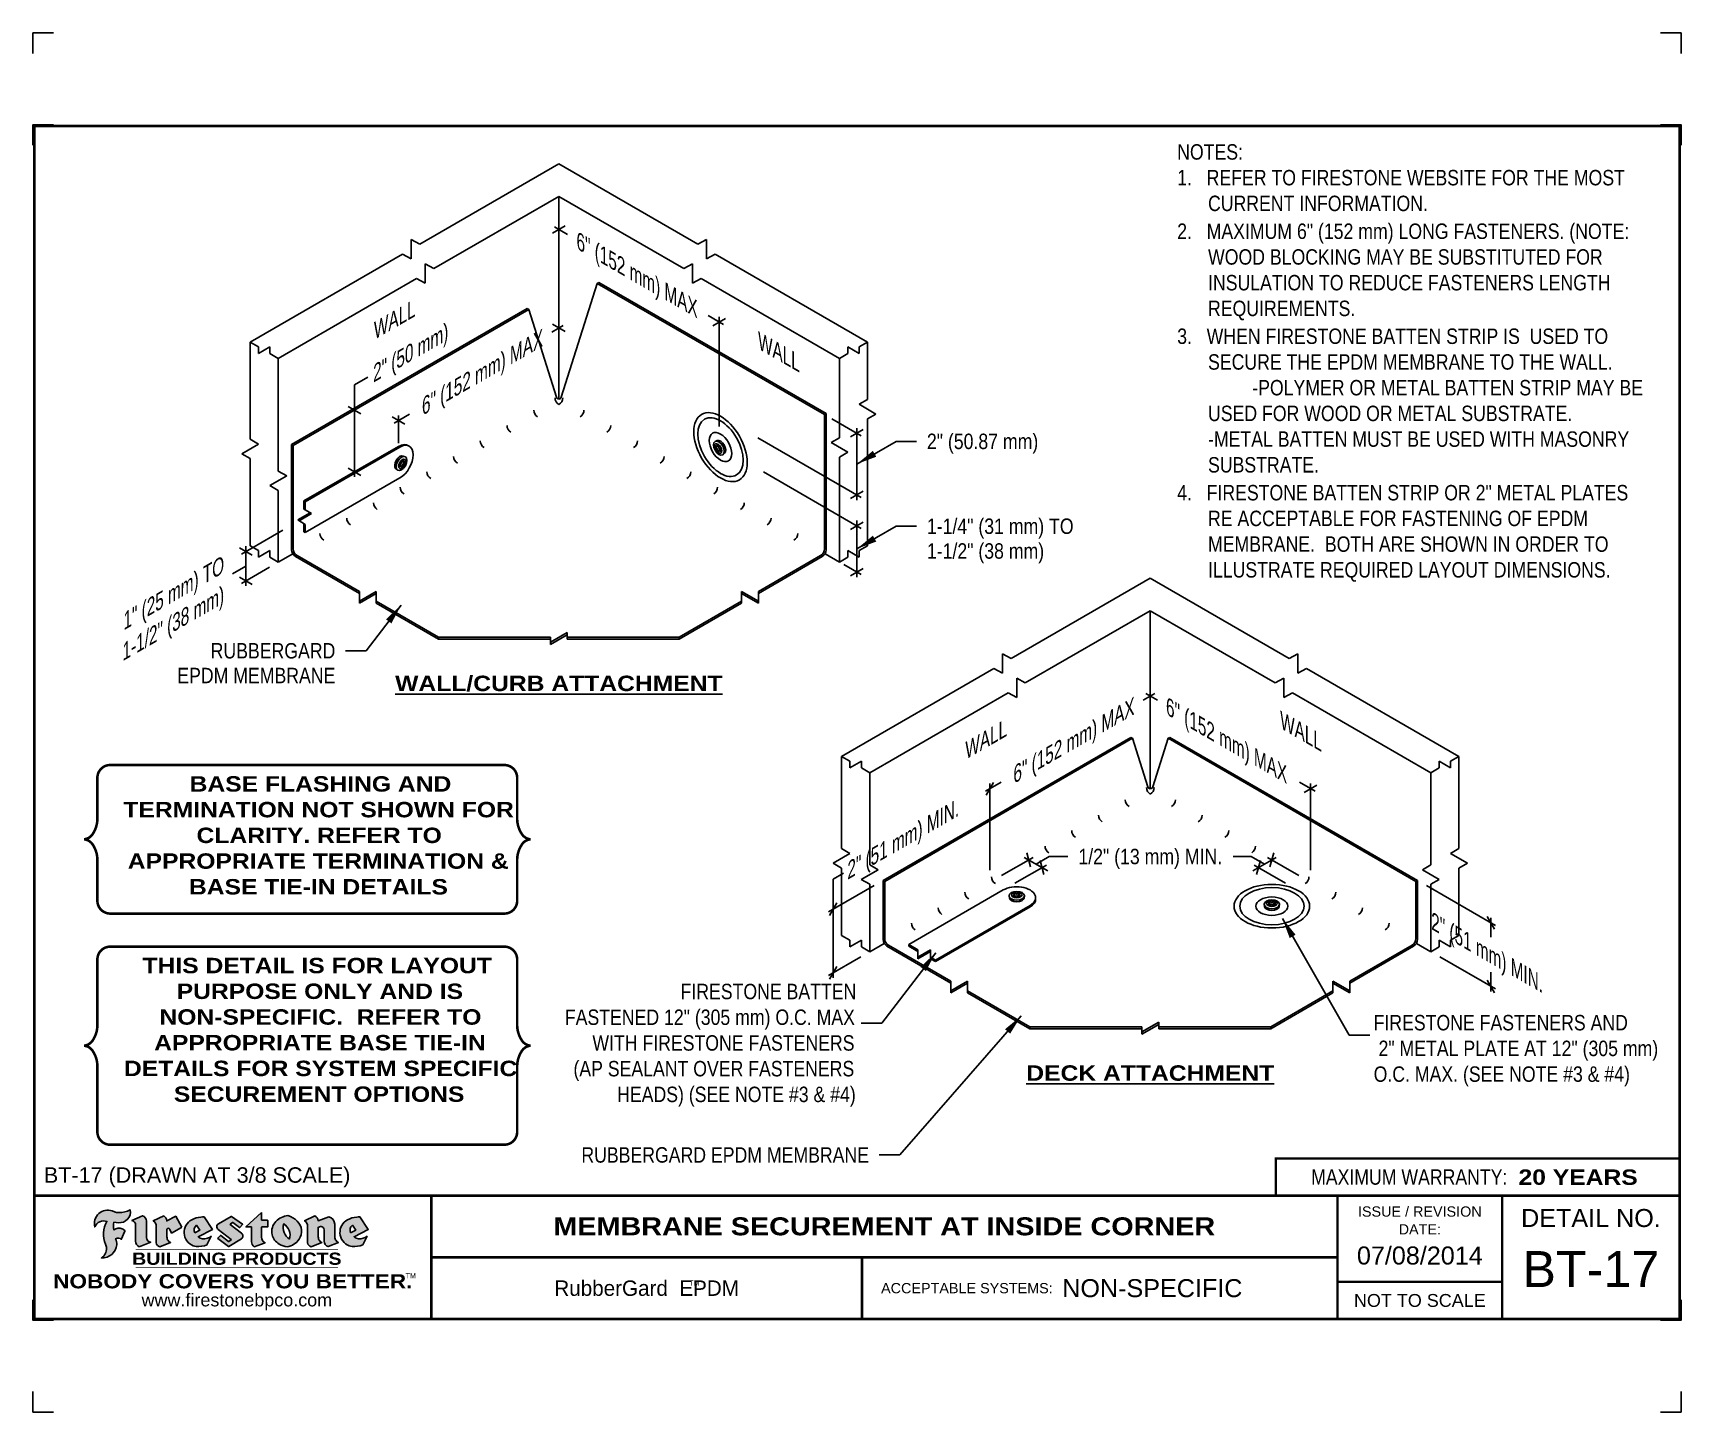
# Model space of a CAD drawing. Header units: inches. Extents: x 99.4 to 119.5, y -141.9 to -125.2.
import ezdxf
from ezdxf.enums import TextEntityAlignment as Align

# ---------------------------------------------------------------- set-up
doc = ezdxf.new("R2010")
doc.units = ezdxf.units.IN
doc.header["$MEASUREMENT"] = 0
doc.layers.get('0').update_dxf_attribs({"linetype": 'CONTINUOUS'})
doc.layers.get('DEFPOINTS').update_dxf_attribs({"linetype": 'CONTINUOUS'})
for name, color, linetype in [('FSBP-ACCESSORY-FIRESTONE', 7, 'CONTINUOUS'), ('FSBP-ANNO-NOTE', 7, 'CONTINUOUS'), ('FSBP-MEMBRANE', 7, 'CONTINUOUS'), ('FSBP-TTLB', 7, 'CONTINUOUS'), ('FSBP-TTLB-BORDER', 7, 'CONTINUOUS'), ('FSBP-TTLB-TEXT', 7, 'CONTINUOUS'), ('FSBP-WALL-CURB', 9, 'CONTINUOUS')]:
    doc.layers.add(name, color=color, linetype=linetype)
doc.styles.add('FSBP_ARIAL', font='arial.ttf')
doc.styles.add('FSBP_ARIAL_BOLD', font='')
doc.styles.add('FSBP_ARIAL_NAR', font='ARIALN.TTF')
doc.styles.add('FSBP_BANKGOTHIC', font='bgothm.ttf')
doc.styles.get('FSBP_ARIAL_BOLD').set_extended_font_data('Arial Black')
doc.dimstyles.new('FSBP-LEADER', dxfattribs={"dimtxt": 0.1875, "dimasz": 0.25, "dimexe": 0.0625, "dimexo": 0.125, "dimgap": 0.125, "dimtad": 0, "dimtih": 1, "dimtoh": 1, "dimdec": 4, "dimzin": 0, "dimdsep": 46, "dimlunit": 4, "dimtxsty": 'FSBP_ARIAL_NAR', "dimcen": 0.09375, "dimclrd": 256, "dimclre": 256, "dimclrt": 256, "dimadec": 0, "dimazin": 0, "dimtfac": 1, "dimtdec": 4, "dimtofl": 0, "dimtmove": 0, "dimatfit": 3, "dimfxl": 1, "dimtolj": 1, "dimtzin": 0, "dimlwd": -1, "dimlwe": -1, "dimarcsym": 0})

msp = doc.modelspace()

# ---------------------------------------------------------------- texts
at = {"layer": 'DEFPOINTS', "style": 'FSBP_ARIAL'}
msp.add_text('BT-17 (DRAWN AT 3/8 SCALE)', height=0.1875, dxfattribs=at).set_placement((99.57985848452961, -139.0342182496884), align=Align.MIDDLE_LEFT)
at = {"layer": 'FSBP-ANNO-NOTE', "style": 'FSBP_ARIAL_NAR'}
for s, rotation, oblique, p in [('6" (152 mm) MAX', 329.9999999999994, 329.9999999999999, (106.836826671121, -128.1181508514915)), ('WALL', 30.00000000000061, 30, (103.7977955122211, -128.6582475145423)), ('6" (152 mm) MAX', 30.00000000000061, 30, (104.8647425386403, -129.3010378450746)), ('WALL', 329.9999999999994, 329.9999999999999, (108.5603489261686, -129.0559437746508)), ('6" (152 mm) MAX', 30.00000000000061, 30, (112.0530991916874, -133.7764370971956)), ('6" (152 mm) MAX', 329.9999999999994, 329.9999999999999, (114.0016563502024, -133.7764370971956)), ('WALL', 329.9999999999994, 329.9999999999999, (114.906223613412, -133.6671531882085)), ('WALL', 30.00000000000061, 30, (110.9861521652682, -133.7609031882084)), ('2" (51 mm) MIN.', 329.9999999999994, 329.9999999999999, (117.1681608747328, -136.3555581887633))]:
    msp.add_text(s, height=0.1875, rotation=rotation, dxfattribs=dict(at, oblique=oblique)).set_placement(p, align=Align.MIDDLE_CENTER)
at = {"layer": 'FSBP-ANNO-NOTE', "style": 'FSBP_ARIAL_NAR', "oblique": 30}
for s, p in [('2" (50 mm)', (103.5346224912419, -129.3248777507383)), ('2" (51 mm) MIN.', (109.2989035438132, -135.3665726958968))]:
    msp.add_text(s, height=0.1875, rotation=30.00000000000061, dxfattribs=at).set_placement(p, align=Align.MIDDLE_LEFT)
at = {"layer": 'FSBP-ANNO-NOTE', "style": 'FSBP_ARIAL_NAR'}
for s, p in [('2" (50.87 mm)', (110.3124240851925, -130.1173715422775)), ('1-1/4" (31 mm) TO', (110.3124240851925, -131.1486215422775)), ('1-1/2" (38 mm)', (110.3124240851925, -131.4494027922775))]:
    msp.add_text(s, height=0.1875, dxfattribs=at).set_placement(p, align=Align.MIDDLE_LEFT)
at = {"layer": 'FSBP-ANNO-NOTE', "style": 'FSBP_ARIAL_NAR', "oblique": 30}
for s, p in [('1" (25 mm) TO', (101.7235530961648, -131.62930097573)), ('1-1/2" (38 mm)', (101.7235530961648, -131.9969752774708))]:
    msp.add_text(s, height=0.1875, rotation=30.00000000000061, dxfattribs=at).set_placement(p, align=Align.MIDDLE_RIGHT)
at = {"layer": 'FSBP-ANNO-NOTE', "style": 'FSBP_ARIAL_NAR'}
for s, p in [('RUBBERGARD', (103.1221971058894, -132.662423703665)), ('EPDM MEMBRANE', (103.1221971058894, -132.963204953665)), ('RUBBERGARD EPDM MEMBRANE', (109.6083489864797, -138.7902162419783))]:
    msp.add_text(s, height=0.1875, dxfattribs=at).set_placement(p, align=Align.MIDDLE_RIGHT)
at = {"layer": 'FSBP-ANNO-NOTE'}
for s, style, p in [('%%UWALL/CURB ATTACHMENT', 'FSBP_ARIAL_BOLD', (105.8390211178978, -133.0586745228681)), ('1/2" (13 mm) MIN.', 'FSBP_ARIAL_NAR', (113.0273777709449, -135.1628491578363)), ('%%UDECK ATTACHMENT', 'FSBP_ARIAL_BOLD', (113.0273777709449, -137.794603915592))]:
    msp.add_text(s, height=0.1875, dxfattribs=dict(at, style=style)).set_placement(p, align=Align.MIDDLE_CENTER)
at = {"layer": 'FSBP-ANNO-NOTE', "char_height": 0.1875, "attachment_point": 1}
for s, width, heights, insert, style in [('\\pi-0.375,l0.375,t0.1875,0.375;NOTES:\\P1.   REFER TO FIRESTONE WEBSITE FOR THE MOST CURRENT INFORMATION.\\P{\\H0.083333x;\\P\\pt0.375;}2.   MAXIMUM 6" (152 mm) LONG FASTENERS. (NOTE: WOOD BLOCKING MAY BE SUBSTITUTED FOR INSULATION TO REDUCE FASTENERS LENGTH REQUIREMENTS. \\P{\\H0.083333x;\\P}3.   WHEN FIRESTONE BATTEN STRIP IS  USED TO   SECURE THE EPDM MEMBRANE TO THE WALL.                 -POLYMER OR METAL BATTEN STRIP MAY BE USED FOR WOOD OR METAL SUBSTRATE.\\P\\pi0;-METAL BATTEN MUST BE USED WITH MASONRY SUBSTRATE.\\P\\pi-0.375;{\\H0.083333x;\\P}4.   FIRESTONE BATTEN STRIP OR 2" METAL PLATES RE ACCEPTABLE FOR FASTENING OF EPDM MEMBRANE.  BOTH ARE SHOWN IN ORDER TO ILLUSTRATE REQUIRED LAYOUT DIMENSIONS.', 5.742278228040959, [5.93128354576689], (113.3544092144764, -126.5057006856594), 'FSBP_ARIAL_NAR'), ('\\pi0.94584,t1.3208;BASE FLASHING AND \\P\\pi0.14046,t0.51546;TERMINATION NOT SHOWN FOR \\P\\pi1.03,t1.405;CLARITY. REFER TO \\P\\pi0.19405,t0.56905;APPROPRIATE TERMINATION & \\P\\pi0.93785,t1.3129;BASE TIE-IN DETAILS', 4.946173344467667, [1.515105967377169], (100.4050413497247, -134.1867716548348), 'FSBP_ARIAL_BOLD'), ('\\pi0.52924,t0.90424;THIS DETAIL IS FOR LAYOUT \\P\\pi0.94485,t1.3198;PURPOSE ONLY AND IS \\P\\pi0.73516,t1.1102;NON-SPECIFIC.  REFER TO \\P\\pi0.67095,t1.046;APPROPRIATE BASE TIE-IN \\P\\pi0.30433,t0.67933;DETAILS FOR SYSTEM SPECIFIC \\P\\pi0.91102,t1.286;SECUREMENT OPTIONS', 5.251265962207611, [1.950447492365329], (100.2487913497247, -136.3944458522248), 'FSBP_ARIAL_BOLD'), ('\\pi1.4265,t1.8015;FIRESTONE BATTEN \\P\\pi0.020393,t0.39539;FASTENED 12" (305 mm) O.C. MAX \\P\\pi0.35472,t0.72972;WITH FIRESTONE FASTENERS\\P\\pi0.064774,t0.43977; (AP SEALANT OVER FASTENERS \\P\\pi0.6558,t1.0308;HEADS) (SEE NOTE #3 & #4)', 3.526617839428866, [1.607906487717772], (105.8918538411989, -136.7099819655464), 'FSBP_ARIAL_NAR'), ('\\pt0.375;FIRESTONE FASTENERS AND\\P 2" METAL PLATE AT 12" (305 mm) \\PO.C. MAX. (SEE NOTE #3 & #4)', 3.617257964828241, [0.9282516000803316], (115.7420254250737, -137.088762248437), 'FSBP_ARIAL_NAR')]:
    msp.add_mtext_dynamic_manual_height_columns(s, width=width, gutter_width=25.61258359297398, heights=heights, dxfattribs=dict(at, insert=insert, style=style))

# ---------------------------------------------------------------- blocks, each defined once
blk = doc.blocks.new('TTLB-EPDM_1')
at = {"layer": 'FSBP-TTLB-TEXT'}
h = blk.add_hatch(color=1, dxfattribs=at)
edge = h.paths.add_edge_path()
edge.add_arc((1.037309769669573, -0.1982514792917306), 0.1319107607348553, 264.0410451462098, 370.3106169565175)
edge.add_arc((1.027551646585694, 0.1214293576525799), 0.3273056962876235, 270.05058356628535, 295.23459397187514, ccw=False)
edge.add_arc((1.022801957313345, -0.06680179986895154), 0.1391656561713503, 249.3281275763668, 272.0749124149863, ccw=False)
edge.add_line((0.9736743133014443, -0.1970076156048179), (0.9474927838574558, -0.1852745150568325))
edge.add_arc((0.8939498971398288, -0.3394262635682071), 0.1631857907024099, 70.84590087378872, 194.3325259843273)
edge.add_arc((0.8444260109029493, -0.4259936440910768), 0.1179914261095279, 70.96950098067128, 156.9641407594482, ccw=False)
edge.add_arc((1.153141409296894, -0.4684497516079468), 0.3110405457095052, 150.3231137483159, 203.2084295854517)
edge.add_arc((0.7562495500622943, -0.6412608153899899), 0.1218587156617311, 0.8849157075190988, 24.34668939894999, ccw=False)
edge.add_arc((0.7493781665697374, -0.6475258110744375), 0.1289731377238325, -58.36655102076742, 3.6216782311386737, ccw=False)
edge.add_arc((0.8256699029544474, -0.5792158350996106), 0.1783301886510354, 267.2205474105585, 354.1381621173521)
edge.add_arc((0.7903121048625305, -0.6011409294291745), 0.212787892960859, 0.9996158580669322, 21.00503380861244)
edge.add_arc((1.01880712263941, -0.5666691048185161), 0.05136395668415847, 40.82117713173261, 125.52727787225791, ccw=False)
edge.add_line((1.057676976260041, -0.5330924682126437), (1.102776947655911, -0.4308018311949837))
edge.add_arc((1.040858222524664, -0.4699705673995949), 0.07326744446031509, 32.31675181867256, 66.31481236598174)
edge.add_arc((1.032262518825329, -0.5063316993097662), 0.1102246948011782, 69.8179132332389, 125.254734720681)
edge.add_arc((1.127708877207287, -0.368959353531244), 0.1659710644737306, 164.1569669952081, 196.5811013160487, ccw=False)
edge.add_line((0.9680425188342383, -0.3236487780942383), (1.023615334387159, -0.3294494641845773))
h = blk.add_hatch(color=1, dxfattribs=at)
edge = h.paths.add_edge_path()
edge.add_line((1.275239419159561, -0.6223407783464694), (1.415345367376062, -0.5660418822574371))
edge.add_arc((1.421019305783958, -0.5090099247487757), 0.05731350411836949, 181.9717871001989, 264.31851000495806, ccw=False)
edge.add_line((1.363739737527226, -0.5109819325197265), (1.363412352251203, -0.3102363679013962))
edge.add_arc((1.294263659668751, -0.3103491388303989), 0.06914878453844908, 0.0934405599591014, 72.42834396969012)
edge.add_line((1.315139561173908, -0.2444268274366692), (1.186839444240604, -0.3024209471341379))
edge.add_arc((1.175246268095289, -0.3585110609420917), 0.05727567197445628, -0.017399788185912257, 78.322067691347, ccw=False)
edge.add_line((1.232521937428658, -0.3585284546236807), (1.232574268422297, -0.555126496687123))
edge.add_arc((1.305699496415486, -0.5558575689677219), 0.07312888236350451, 179.4272023230205, 245.3845503102953)
h = blk.add_hatch(color=1, dxfattribs=at)
edge = h.paths.add_edge_path()
edge.add_line((1.792026821926584, -0.3839679064720229), (1.722158956877934, -0.2518542302253621))
edge.add_arc((1.720119655279638, -0.2529327078887852), 0.002306916790721817, 27.87197133405656, 117.3766794470751)
edge.add_line((1.719058846382097, -0.250884159729182), (1.610638460368705, -0.3070279753467702))
edge.add_arc((1.547088841662962, -0.3061026658494403), 0.06355635479880145, 359.165808011073, 425.8793658831422)
edge.add_line((1.573061729235633, -0.2480956029480268), (1.446879247402876, -0.3051325108639702))
edge.add_arc((1.407812067100189, -0.370357133046621), 0.07602957263902092, -3.441403975725109, 59.07992244284969, ccw=False)
edge.add_line((1.483704536400296, -0.3749210150788969), (1.483704536400296, -0.5723838140635706))
edge.add_arc((1.54053746518044, -0.568254406115083), 0.05698275005415228, 184.1557352478595, 255.3066498366543)
edge.add_line((1.526084036778343, -0.6233736605654059), (1.657291340682093, -0.570650514527486))
edge.add_arc((1.688298576827198, -0.5021390388423987), 0.0752015358480571, 207.5160880841914, 245.649226723163, ccw=False)
edge.add_arc((1.721050197024907, -0.4914488168456328), 0.1093332836229113, 179.4823365255141, 204.5537900001094, ccw=False)
edge.add_line((1.611721375809452, -0.4904610114968335), (1.611721375809452, -0.4126404716788983))
edge.add_arc((1.628589765097195, -0.414159299036043), 0.01693662875851176, 28.356188110622725, 174.8549701683585, ccw=False)
edge.add_arc((1.627340435522395, -0.4197189881350504), 0.02111886817708033, 22.216893572439517, 40.10213956426492, ccw=False)
edge.add_line((1.646891420738257, -0.4117336534413738), (1.666638796144639, -0.4549750258192233))
edge.add_arc((1.668737246926742, -0.4540167099035481), 0.002306916790685496, 204.545128184284, 299.6323508190091)
edge.add_line((1.669877862091766, -0.4560219186518992), (1.791128135493295, -0.3870515928837648))
edge.add_line((1.791128135493295, -0.3870515928837648), (1.792026821926584, -0.3839679064720229))
h = blk.add_hatch(color=1, dxfattribs=at)
h.paths.add_polyline_path([(2.063388732080512, -0.2583237030618903, 0.02524281661523788), (2.025024361750752, -0.2610532129309178, 0.1213611957758757), (1.901773912052249, -0.3008158885520373, 0.6151668103976068), (1.93274136141747, -0.6099060679591872, 0.05306812109568645), (1.967936229862175, -0.617865745600497, 0.1150932231766138), (2.099126721549737, -0.5994933789882708), (2.151195569562105, -0.4944891916583316, -0.08755405562188731), (2.104230609512001, -0.5187113292177372, -0.265591761123442), (1.992692314386659, -0.5010701623316862), (2.165347897647223, -0.4141184325909109, 0.4518949533370738), (2.166222728871162, -0.4107679608846269)])
h.paths.add_polyline_path([(2.014217313945437, -0.4188965037300676), (1.951113654018855, -0.4515330109460507, -0.3720533890450154), (1.973177450672722, -0.3607130665457561)], flags=16)
h = blk.add_hatch(color=1, dxfattribs=at)
edge = h.paths.add_edge_path()
edge.add_arc((2.260407392426802, -0.3775796671688782), 0.04152450223225729, 123.20805433950699, 232.2027298779723, ccw=False)
edge.add_line((2.237665217914071, -0.3428366421988329), (2.393535971665983, -0.2540943745380986))
edge.add_arc((2.394677353533142, -0.2560991469722482), 0.002306916790741334, 55.64644466176611, 119.65426054492559, ccw=False)
edge.add_line((2.395979141996861, -0.2541946229174954), (2.531809646140459, -0.3470380726374032))
edge.add_arc((2.530468902927946, -0.3489153772789875), 0.002306916790700397, -42.731101238422525, 54.4661353739603, ccw=False)
edge.add_line((2.532163440279987, -0.3504807552658491), (2.498457913851155, -0.3869673252714421))
edge.add_arc((2.496763376499139, -0.3854019472845934), 0.002306916790672934, 233.7527076894875, 317.26889876138785, ccw=False)
edge.add_line((2.495399362263356, -0.38726241234572), (2.413849913492982, -0.3274738082119626))
edge.add_arc((2.412485899257181, -0.3293342732731342), 0.002306916790720064, 53.75270768979358, 124.4135619297835)
edge.add_line((2.41118211687575, -0.3274311136421062), (2.382933981293377, -0.346782838468144))
edge.add_arc((2.38423776367478, -0.3486859980991606), 0.002306916790694898, 124.4135619293799, 231.8459020253626)
edge.add_line((2.382812599816248, -0.3505000469010184), (2.519899969301207, -0.4581994452042721))
edge.add_arc((2.494247019847682, -0.4908523236374461), 0.04152450223225742, -55.21225898295222, 51.84590202520428, ccw=False)
edge.add_line((2.517938320565804, -0.5249552055672808), (2.364434947484597, -0.6179520922513717))
edge.add_arc((2.36323960192349, -0.6159790200102006), 0.002306916790726996, 233.2955624372927, 301.20872157023314, ccw=False)
edge.add_line((2.361860787187538, -0.6178285429225383), (2.231266621301074, -0.5204709167214361))
edge.add_arc((2.232647938930649, -0.5186232623475259), 0.002306916790697672, 135.5134179846393, 233.21798691998708, ccw=False)
edge.add_line((2.231002150870836, -0.5170067083764565), (2.262839375599356, -0.4845937328397696))
edge.add_arc((2.264485163659225, -0.4862102868108537), 0.002306916790748497, 53.0352839999411, 135.513417985369, ccw=False)
edge.add_line((2.265872365996302, -0.4843670465239001), (2.361834678328762, -0.5565872257804898))
edge.add_arc((2.363221880665761, -0.5547439854936304), 0.002306916790627066, 233.0352840000685, 302.2362632414394)
edge.add_line((2.36445241715569, -0.5566953042850713), (2.39428499383348, -0.5378823484768844))
edge.add_arc((2.393054457343549, -0.5359310296853765), 0.002306916790685166, 302.2362632406177, 412.2027298768422)
edge.add_line((2.394468296066179, -0.5341081404551886), (2.234958295420142, -0.4103916733127022))
h = blk.add_hatch(color=1, dxfattribs=at)
edge = h.paths.add_edge_path()
edge.add_line((2.763460561272041, -0.2072496393923444), (2.763460561272041, -0.2969520779963801))
edge.add_arc((2.765767478062699, -0.2969520779963943), 0.00230691679065842, 179.9999999996471, 269.9999999996471)
edge.add_line((2.765767478062685, -0.2992589947870528), (2.835417693520355, -0.2992589947870528))
edge.add_arc((2.835417693520355, -0.3015659115777538), 0.002306916790701052, 0, 90, ccw=False)
edge.add_line((2.837724610311056, -0.3015659115777538), (2.837724610311056, -0.3790761307453892))
edge.add_arc((2.83541769352037, -0.3790761307453749), 0.002306916790686842, 269.99999999964706, 359.99999999964706, ccw=False)
edge.add_line((2.835417693520355, -0.3813830475360618), (2.765767478062685, -0.3813830475360618))
edge.add_arc((2.765767478062699, -0.3836899643267202), 0.00230691679065842, 90.00000000035294, 180.0000000003529)
edge.add_line((2.763460561272041, -0.3836899643267344), (2.763460561272041, -0.5033995910642801))
edge.add_arc((2.836735953378943, -0.5071368822038516), 0.07337063740681413, 177.0802527808789, 245.3249543133826)
edge.add_line((2.806105814540615, -0.5738080530967267), (2.674529557384915, -0.6226036013049594))
edge.add_arc((2.708610405062069, -0.564298408791804), 0.06753517344606039, 177.0345319916277, 239.6926428024901, ccw=False)
edge.add_line((2.641165668230087, -0.560804539009709), (2.641165668230087, -0.3836899643267344))
edge.add_arc((2.638858751439429, -0.3836899643267202), 0.00230691679065842, 359.9999999996471, 449.999999999647)
edge.add_line((2.638858751439443, -0.3813830475360618), (2.572857950769389, -0.3813830475360618))
edge.add_line((2.572857950769389, -0.3813830475360618), (2.763460561272041, -0.2072496393923444))
h = blk.add_hatch(color=1, dxfattribs=at)
edge = h.paths.add_edge_path(flags=16)
edge.add_arc((2.940363509127394, -0.4847985213681437), 0.1684614578629418, 344.5558804047865, 417.0140046669545)
edge.add_arc((3.194458079644619, -0.3883534532477785), 0.1684614578629414, 164.5558804047864, 237.0140046669546)
edge = h.paths.add_edge_path()
edge.add_arc((3.069375116502199, -0.4399344555144872), 0.1828726885096673, 136.0914512150047, 191.213418978326)
edge.add_arc((3.064939550433406, -0.4318234379590333), 0.1803148804748503, 194.0167254156723, 240.6663730831859)
edge.add_arc((3.098047041778981, -0.3845058757092554), 0.2378525180183701, 239.2975390661776, 264.2889872773176)
edge.add_arc((3.04884478212623, -0.4190232383793012), 0.203760689247156, 277.1986764832036, 326.503572961274)
edge.add_arc((3.077739326803546, -0.4341046616465112), 0.171374865791709, 325.3768876809902, 406.3828327799087)
edge.add_arc((3.011839488065919, -0.4896144380417797), 0.2571945645850002, 44.28462553519766, 73.82901434867304)
edge.add_arc((3.117152499586992, -0.4983433120546693), 0.2579560664039132, 97.50292863483666, 134.1039137579027)
h = blk.add_hatch(color=1, dxfattribs=at)
edge = h.paths.add_edge_path()
edge.add_line((3.322690228557462, -0.5721896537377091), (3.322690228557462, -0.3749210150788969))
edge.add_arc((3.246797759257384, -0.3703571330465745), 0.076029572638996, 356.5585960242387, 419.0799224428129)
edge.add_line((3.285864939560099, -0.3051325108639702), (3.412047421392799, -0.2480956029480268))
edge.add_arc((3.386074533820159, -0.3061026658494941), 0.06355635479883807, 0.3962622833877276, 65.87936588318718, ccw=False)
edge.add_line((3.449629368605429, -0.3056631084210863), (3.580526418688805, -0.2593848434574539))
edge.add_arc((3.555744121700958, -0.3530904070730321), 0.09692726601172152, 2.366977007666776, 75.18615851992018, ccw=False)
edge.add_line((3.652588689330287, -0.3490873311063041), (3.652588689330287, -0.4883770011386872))
edge.add_arc((3.761877549389556, -0.4914934052703811), 0.1093332836229047, 178.3666365323574, 204.5537900000422)
edge.add_arc((3.729125929191727, -0.5021836272670953), 0.07520153584796169, 207.5160880841711, 245.2240541443093)
edge.add_line((3.697611150971852, -0.5704631245385627), (3.572585913552643, -0.6207021253773775))
edge.add_arc((3.59534718600759, -0.5526356419907701), 0.07177131519198746, 180.3328587115751, 251.51018566665869, ccw=False)
edge.add_line((3.523577081955409, -0.5530525936986663), (3.523577081955409, -0.4153032515383615))
edge.add_arc((3.486319529276879, -0.4148773504126441), 0.0372599868942854, 359.3450650296066, 449.0500281941028)
edge.add_arc((3.482769874121713, -0.4419622099033496), 0.06447454900600783, 86.29402372314017, 119.8211331593848)
edge.add_line((3.450707067966732, -0.3860252459975726), (3.450707067966732, -0.4904610114968335))
edge.add_arc((3.560035889182251, -0.491448816845647), 0.1093332836229751, 179.4823365255069, 204.5537900001023)
edge.add_arc((3.527284268984408, -0.5021390388424952), 0.07520153584796385, 207.5160880841699, 245.6492267231416)
edge.add_line((3.496277032839316, -0.570650514527486), (3.365069728935509, -0.6233736605654059))
edge.add_arc((3.37950248606194, -0.5682868177318081), 0.05694615642555727, 183.9298782390169, 255.318496325343, ccw=False)
h = blk.add_hatch(color=1, dxfattribs=at)
h.paths.add_polyline_path([(3.957695472291277, -0.2583237030618903, 0.02524281661523822), (3.919331101961575, -0.2610532129309178, 0.1085638477195505), (3.807890832595604, -0.2939221658134414, 0.6425897848490651), (3.827048101628293, -0.6099060679591872, 0.05306812109569052), (3.862242970072884, -0.617865745600497, 0.1150932231766133), (3.993433461760503, -0.5994933789882708), (4.045502309772871, -0.4944891916583316, -0.08755405562189084), (3.998537349722767, -0.5187113292177372, -0.2655917611234366), (3.886999054597368, -0.5010701623316862), (4.059654637857989, -0.4141184325909109, 0.4518949533370731), (4.060529469081928, -0.4107679608846269)])
h.paths.add_polyline_path([(3.90852405415626, -0.4188965037300676), (3.845420394229677, -0.4515330109460507, -0.3720533890450147), (3.867484190883488, -0.3607130665457561)], flags=16)
at = {"layer": 'DEFPOINTS', "linetype": 'Continuous', "ltscale": 1.75}
for points in [[(-0.015625, 13.88083333333333), (-0.015625, 14.13083333333333), (0.234375, 14.13083333333333)], [(20.01562500000003, 13.88083333333333), (20.01562500000003, 14.13083333333333), (19.76562500000003, 14.13083333333333)], [(-0.015625, -2.380833333333342), (-0.015625, -2.630833333333342), (0.234375, -2.630833333333342)], [(20.01562500000003, -2.380833333333342), (20.01562500000003, -2.630833333333342), (19.76562500000003, -2.630833333333342)]]:
    blk.add_lwpolyline(points, dxfattribs=at)
at = {"layer": 'DEFPOINTS', "color": 1}
for points in [[(0.234375, 13.015625), (-0.015625, 13.015625), (-0.015625, 12.765625)], [(20.015625, 12.765625), (20.015625, 13.015625), (19.765625, 13.015625)], [(0.234375, -1.515625), (-0.015625, -1.515625), (-0.015625, -1.265625)], [(20.015625, -1.265625), (20.015625, -1.515625), (19.765625, -1.515625)]]:
    blk.add_lwpolyline(points, dxfattribs=at)
at = {"layer": 'FSBP-TTLB', "const_width": 0.03125}
blk.add_lwpolyline([(15.09028770518938, 0), (20, 0), (20, 0.4512598240669945), (15.09028770518938, 0.4512598240669945)], close=True, dxfattribs=at)
for points in [[(0, 0), (0, -1.5), (20, -1.5), (20, 0), (0, 0)], [(4.825208527206769, 0), (4.825208527206769, -0.75)], [(15.84028770518938, 0), (15.84028770518938, -1.5)], [(17.84110496735593, 0), (17.84110496735593, -1.5)], [(20, 0), (20, -1.5)], [(4.825208527206769, -0.75), (15.84028770518938, -0.75)], [(4.825208527206769, -0.75), (4.825208527206769, -1.5)], [(15.84028770518938, -1.048740175933006), (17.84110496735593, -1.048740175933006)]]:
    blk.add_lwpolyline(points, dxfattribs=at)
at = {"layer": 'FSBP-TTLB-BORDER', "const_width": 0.03125}
blk.add_lwpolyline([(20, 0), (20, 13), (0, 13), (0, 0)], dxfattribs=at)
at = {"layer": 'FSBP-TTLB-TEXT', "color": 1}
blk.add_line((0.7358432058323388, -0.379822754145593), (0.7358432058323388, -0.379822754145593), dxfattribs=at)
for points in [[(1.023615323725323, -0.3294494630716969, 0.5000510906601082), (1.167090420776901, -0.1746414942047778, -0.1103304102359608), (1.027840608309816, -0.2058762110801382, -0.09957876667165425), (0.9736743133014443, -0.1970076156048179), (0.9474927838574558, -0.1852745150568325, 0.5978159689075124), (0.7358432058323388, -0.379822754145593, -0.3938834584182213), (0.8828996422548698, -0.3144510229727047, 0.2349406564350952), (0.86727108227484, -0.5910237178633082, -0.1027304183841549), (0.8780937320133262, -0.6393788197974146, -0.2772692352614086), (0.8170223912655956, -0.7573362346216896, 0.3985429150902959), (1.003067614090241, -0.5974286950643517, 0.0875124847930418), (0.9889600163401155, -0.5248671157293501, -0.3874031597924062), (1.057676976260041, -0.5330924682126437), (1.102776947655911, -0.4308018311949837, 0.1494423498871741), (1.07029056398062, -0.4028746979725923, 0.2467195073738216), (0.9686394281704906, -0.4163228904100862, -0.1424285161541127), (0.9680425188342383, -0.3236487780942383), (1.023615334387159, -0.3294494641845773)], [(2.166222728871162, -0.4107679608846269), (2.063388732080512, -0.2583237030618903, 0.02524281661523788), (2.025024361750752, -0.2610532129309178, 0.1085638477195265), (1.913584092384895, -0.2939221658134414, 0.6425897848491228), (1.93274136141747, -0.6099060679591872, 0.05306812109568648), (1.967936229862175, -0.617865745600497, 0.1150932231766137), (2.099126721549737, -0.5994933789882708), (2.151195569562105, -0.4944891916583316, -0.0875540556218873), (2.104230609512001, -0.5187113292177372, -0.2655917611234418), (1.992692314386659, -0.5010701623316862), (2.165347897647223, -0.4141184325909109)], [(2.763460561272041, -0.2072496393923444), (2.763460561272041, -0.2969520779963801, 0.4142135623730958), (2.765767478062685, -0.2992589947870528), (2.835417693520355, -0.2992589947870528, -0.414213562373095), (2.837724610311056, -0.3015659115777538), (2.837724610311056, -0.3790761307453892, -0.4142135623730938), (2.835417693520355, -0.3813830475360618), (2.765767478062685, -0.3813830475360618, 0.4142135623730958), (2.763460561272041, -0.3836899643267344), (2.763460561272041, -0.5033995910642801, 0.3068985753588853), (2.806105814540615, -0.5738080530967267), (2.674529557384915, -0.6226036013049594, -0.2804194150632976), (2.641165668230087, -0.560804539009709), (2.641165668230087, -0.3836899643267344, 0.414213562373095), (2.638858751439443, -0.3813830475360618), (2.572857950769389, -0.3813830475360618), (2.763460561272041, -0.2072496393923444)], [(4.060529469081928, -0.4107679608846269), (3.957695472291277, -0.2583237030618903, 0.02524281661523788), (3.919331101961575, -0.2610532129309178, 0.1085638477195265), (3.807890832595604, -0.2939221658134414, 0.6425897848491228), (3.827048101628293, -0.6099060679591872, 0.05306812109568648), (3.862242970072884, -0.617865745600497, 0.1150932231766137), (3.993433461760503, -0.5994933789882708), (4.045502309772871, -0.4944891916583316, -0.0875540556218873), (3.998537349722767, -0.5187113292177372, -0.2655917611234418), (3.886999054597368, -0.5010701623316862), (4.059654637857989, -0.4141184325909109)], [(4.059654637857989, -0.4141184325909109, 0.4518949533370731), (4.060529469081928, -0.4107679608846269, 0.4518949533370731)]]:
    blk.add_lwpolyline(points, format="xyb", dxfattribs=at)
for points in [[(1.275239419159561, -0.6223407783464694), (1.415345367376062, -0.5660418822574371, -0.3756100036733062), (1.363739737527226, -0.5109819325197265), (1.363412352251203, -0.3102363679013962, 0.3265360292958048), (1.315139561173908, -0.2444268274366692), (1.186839444240604, -0.3024209471341379, -0.3557863980845349), (1.232521937428658, -0.3585284546236807), (1.232574268422297, -0.555126496687123, 0.2960110723418457)], [(1.792026821926584, -0.3839679064720229), (1.722158956877934, -0.2518542302253621, 0.4116839150163434), (1.719058846382097, -0.250884159729182), (1.610638460368705, -0.3070279753467702, 0.2996033003794034), (1.573061729235633, -0.2480956029480268), (1.446879247402876, -0.3051325108639702, -0.2797757560995365), (1.483704536400296, -0.3749210150788969), (1.483704536400296, -0.5723838140635706, 0.320828638474519), (1.526084036778343, -0.6233736605654059), (1.657291340682093, -0.570650514527486, -0.1679398621276611), (1.621603752698661, -0.5368819723450571, -0.1098333365370753), (1.611721375809452, -0.4904610114968335), (1.611721375809452, -0.4126404716788983, -0.743334502655012), (1.64349420176768, -0.4061152228778298, -0.07819791644735608), (1.646891420738257, -0.4117336534413738), (1.666638796144639, -0.4549750258192233, 0.4404648714563479), (1.669877862091766, -0.4560219186518992), (1.791128135493295, -0.3870515928837648)], [(1.951113654018855, -0.4515330109460507), (2.014217313945437, -0.4188965037300676), (1.973177450672722, -0.3607130665457561, 0.3720533890450154)], [(2.234958295420142, -0.4103916733127022, -0.5150044486718882), (2.237665217914071, -0.3428366421988329), (2.393535971665983, -0.2540943745380986, -0.2867822934100265), (2.395979141996861, -0.2541946229174954), (2.531809646140459, -0.3470380726374032, -0.4515027974650387), (2.532163440279987, -0.3504807552658491), (2.498457913851155, -0.3869673252714421, -0.3814439164929681), (2.495399362263356, -0.38726241234572), (2.413849913492982, -0.3274738082119626, 0.3184718635035665), (2.41118211687575, -0.3274311136421062), (2.382933981293377, -0.346782838468144, 0.5064094529656681), (2.382812599816248, -0.3505000469010184), (2.519899969301207, -0.4581994452042721, -0.5043597839115849), (2.517938320565804, -0.5249552055672808), (2.364434947484597, -0.6179520922513717, -0.3053163970316367), (2.361860787187538, -0.6178285429225383), (2.231266621301074, -0.5204709167214361, -0.4541703869768119), (2.231002150870836, -0.5170067083764565), (2.262839375599356, -0.4845937328397696, -0.3762644290664977), (2.265872365996302, -0.4843670465239001), (2.361834678328762, -0.5565872257804898, 0.3114700032088108), (2.36445241715569, -0.5566953042850713), (2.39428499383348, -0.5378823484768844, 0.520381097387146), (2.394468296066179, -0.5341081404551886)], [(2.937624918725987, -0.3131105398334029, 0.2452625673097023), (2.889993533867141, -0.4754966266250307, 0.2064059665179019), (2.976604338974084, -0.5890186876871866, 0.1094800500670344), (3.074378098474654, -0.6211778035979165, 0.2185147641853038), (3.218764944843201, -0.5314757029352819, 0.3689489483072479), (3.195959963110113, -0.3100352223135445, 0.1296305888694145), (3.0834694040758, -0.242595816912754, 0.1610736375384317)], [(3.10274193015772, -0.5296595419651595, 0.3271311138286319), (3.032079658614293, -0.3434924326507627, 0.3271311138286322)], [(3.322690228557462, -0.5721896537377091), (3.322690228557462, -0.3749210150788969, 0.2797757560995341), (3.285864939560099, -0.3051325108639702), (3.412047421392799, -0.2480956029480268, -0.2937618496109166), (3.449629368605429, -0.3056631084210863), (3.580526418688805, -0.2593848434574539, -0.3288760160581939), (3.652588689330287, -0.3490873311063041), (3.652588689330287, -0.4883770011386872, 0.114762897203527), (3.662431105063263, -0.536926560769686, 0.166032965990522), (3.697611150971852, -0.5704631245385627), (3.572585913552643, -0.6207021253773775, -0.3209557512194564), (3.523577081955409, -0.5530525936986663), (3.523577081955409, -0.4153032515383615, 0.4127061514896111), (3.48693727661589, -0.3776224848030694, 0.1473421876160361), (3.450707067966732, -0.3860252459975726), (3.450707067966732, -0.4904610114968335, 0.1098333365370753), (3.460589444855941, -0.5368819723450855, 0.1679398621276611), (3.496277032839316, -0.570650514527486), (3.365069728935509, -0.6233736605654059, -0.3219729545308964), (3.322690228557462, -0.5721896537377091, 29.1476284739)], [(3.845420394229677, -0.4515330109460507), (3.90852405415626, -0.4188965037300676), (3.867484190883488, -0.3607130665457561, 0.3720533890450154)]]:
    blk.add_lwpolyline(points, format="xyb", close=True, dxfattribs=at)
at = {"layer": 'FSBP-TTLB-TEXT'}
for points, const_width in [([(1.233926579809207, -0.6584455781731435), (3.691229482685259, -0.6584455781731577)], 0.0078125), ([(10.06152282927678, -0.75), (10.06152282927678, -1.5)], 0.03125), ([(1.233926579809207, -0.8761560960495984), (3.691229482685259, -0.8761560960495842)], 0.0078125)]:
    blk.add_lwpolyline(points, dxfattribs=dict(at, const_width=const_width))
at = {"layer": 'FSBP-TTLB-TEXT', "color": 1}
for centre, start, end in [((1.789987520328282, -0.3850463841354355), 299.6323508193319, 27.87197133380463), ((2.164310260790558, -0.412058050385383), 296.7304547840455, 34.00233684987403)]:
    blk.add_arc(centre, 0.00230691679068068, start, end, dxfattribs=at)
at = {"layer": 'FSBP-TTLB-TEXT', "style": 'FSBP_ARIAL_NAR'}
blk.add_text('MAXIMUM WARRANTY:', height=0.1875, dxfattribs=at).set_placement((17.90516569312837, 0.2256299120335257), align=Align.MIDDLE_RIGHT)
at = {"layer": 'FSBP-TTLB-TEXT'}
for s, height, style, p in [('ISSUE / REVISION', 0.125, 'FSBP_ARIAL', (16.84069633627263, -0.1938496373466023)), ('DETAIL NO.', 0.21875, 'FSBP_ARIAL', (18.92055248367797, -0.2724398367368792)), ('DATE:', 0.125, 'FSBP_ARIAL', (16.84069633627263, -0.409973105348854)), ('www.firestonebpco.com', 0.15625, 'FSBP_ARIAL', (2.462578031247233, -1.268657306740124)), ('RubberGard  EPDM', 0.1875, 'FSBP_BANKGOTHIC', (7.443365678241776, -1.125)), ('TM', 0.0625, 'FSBP_BANKGOTHIC', (8.023397742165457, -1.062518816683806)), ('NOT TO SCALE', 0.15625, 'FSBP_ARIAL', (16.84069633627263, -1.274370087966503))]:
    blk.add_text(s, height=height, dxfattribs=dict(at, style=style)).set_placement(p, align=Align.MIDDLE_CENTER)
at = {"layer": 'FSBP-TTLB-TEXT', "lineweight": 18, "style": 'FSBP_ARIAL_BOLD'}
blk.add_text('BUILDING PRODUCTS', height=0.1484375, dxfattribs=at).set_placement((2.462578031247233, -0.7673008371113639), align=Align.MIDDLE_CENTER)
at = {"layer": 'FSBP-TTLB-TEXT', "color": 1}
for s, height, style, p in [('NOBODY COVERS YOU BETTER.', 0.171875, 'FSBP_ARIAL_BOLD', (2.412604263603384, -1.041650450587369)), ('TM', 0.0625, 'FSBP_BANKGOTHIC', (4.576671173373001, -0.9725745042934193))]:
    blk.add_text(s, height=height, dxfattribs=dict(at, style=style)).set_placement(p, align=Align.MIDDLE_CENTER)
at = {"layer": 'FSBP-TTLB-TEXT', "style": 'FSBP_ARIAL'}
blk.add_text('ACCEPTABLE SYSTEMS:', height=0.125, dxfattribs=at).set_placement((10.29281281591562, -1.125), align=Align.MIDDLE_LEFT)
at = {"layer": 'FSBP-TTLB-TEXT'}
for tag, height, style, p in [('MAXIMUM_WARRANTY', 0.1875, 'FSBP_ARIAL_BOLD', (18.03987100774941, 0.2240244307510579)), ('ACCPT_SYSTEMS', 0.21875, 'FSBP_ARIAL', (12.49438170418193, -1.125))]:
    blk.add_attdef(tag, text='', height=height, dxfattribs=dict(at, style=style)).set_placement(p, align=Align.MIDDLE_LEFT)
for tag, height, style, p in [('DETAIL_DESCP_LINE_1', 0.21875, 'FSBP_ARIAL_BOLD', (10.33118450231211, -0.3736318192489421)), ('ISSUE_REV_DATE', 0.21875, 'FSBP_ARIAL', (16.84069633627263, -0.7282559425942452)), ('DETAIL_NUMBER', 0.4375, 'FSBP_ARIAL', (18.91941590748775, -0.8931630692489421))]:
    blk.add_attdef(tag, text='', height=height, dxfattribs=dict(at, style=style)).set_placement(p, align=Align.MIDDLE_CENTER)

# ---------------------------------------------------------------- hatches: boundary and pattern name
at = {"layer": 'FSBP-MEMBRANE'}
h = msp.add_hatch(color=256, dxfattribs=at)
h.paths.add_polyline_path([(108.059482521853, -132.0832125671128), (108.059482521853, -132.0607125671128), (107.3027885965059, -132.4975900086062), (107.3027885965058, -132.5200900086061)])
h.paths.add_polyline_path([(108.059482521853, -131.9428872917731), (108.059482521853, -131.9653872917731), (108.2635618851572, -132.0832125671128), (108.2635618851571, -132.0607125671128)])
h.paths.add_polyline_path([(109.0397413820895, -131.5172598502798, 0.2679491924311205), (109.0866163820895, -131.436069968675), (109.0866163820895, -130.9276965564116), (109.0671308105043, -130.9164465564116), (109.0671308105043, -131.424819968675, -0.2679491924312018), (109.0202558105043, -131.5060098502798), (108.2635618851571, -131.9428872917731), (108.2635618851571, -131.9653872917731)])
h.paths.add_polyline_path([(107.3027885965058, -132.4975900086062), (105.9410607995498, -132.4975900086062), (105.9410607995499, -132.5200900086061), (107.3027885965058, -132.5200900086061)])
h.paths.add_polyline_path([(105.9410607995499, -132.4698813829583), (105.9410607995498, -132.4386773709364), (105.7369814362458, -132.556502646276), (105.7369814362458, -132.587706658298)])
h.paths.add_polyline_path([(105.7369814362458, -132.4975900086062), (104.3752536392897, -132.4975900086062), (104.3752536392897, -132.5200900086061), (105.7369814362458, -132.5200900086061)])
h.paths.add_polyline_path([(103.6185597139426, -132.0607125671128), (103.6185597139426, -132.0832125671128), (104.3752536392898, -132.5200900086062), (104.3752536392897, -132.4975900086062)])
h.paths.add_polyline_path([(103.6185597139426, -131.9653872917731), (103.6185597139426, -131.9428872917732), (103.4144803506384, -132.0607125671128), (103.4144803506385, -132.0832125671129)])
h.paths.add_polyline_path([(102.6577864252913, -131.5060098502798, -0.267949192431097), (102.6109114252913, -131.4248199686751), (102.6109114252913, -130.1664465564116), (102.5914258537061, -130.1551965564116), (102.5914258537061, -131.436069968675, 0.2679491924311784), (102.6383008537061, -131.5172598502798), (103.4144803506385, -131.9653872917732), (103.4144803506384, -131.9428872917732)])
h.paths.add_polyline_path([(103.3537530506632, -129.7375667440378), (103.3537530506632, -129.7150667440378), (102.5914258537061, -130.1551965564116), (102.6109114252913, -130.1664465564116)])
h.paths.add_polyline_path([(103.4032005467025, -129.7090182188887), (103.3837149751173, -129.6977682188887), (103.3537530506632, -129.7150667440378), (103.3537530506632, -129.7375667440378)])
h.paths.add_polyline_path([(105.4722924479792, -128.5144274527084), (105.452806876394, -128.5031774527084), (103.3837149751173, -129.6977682188887), (103.4032005467025, -129.7090182188888)])
h.paths.add_polyline_path([(109.0866163820895, -130.5526965564115), (109.0671308105043, -130.5414465564115), (109.0671308105043, -130.9164465564116), (109.0866163820895, -130.9276965564116)])
h.paths.add_polyline_path([(109.0866163820895, -129.7801965564115), (109.0671308105043, -129.7914465564116), (109.0671308105043, -130.5414465564115), (109.0866163820895, -130.5526965564115)])
h.paths.add_polyline_path([(107.7875782764127, -129.0301965564115), (107.7875782764127, -129.0526965564115), (109.0671308105044, -129.7914465564116), (109.0866163820894, -129.7801965564116)])
h.paths.add_polyline_path([(106.3253835720498, -128.1859980502399), (106.3058980004647, -128.1972480502398), (107.7875782764127, -129.0526965564114), (107.7875782764127, -129.0301965564115)])
h = msp.add_hatch(color=256, dxfattribs=at)
h.paths.add_polyline_path([(112.8108714199987, -133.7261259491355), (112.7913858484136, -133.7148759491355), (111.07882061243, -134.7036259491355), (111.07882061243, -134.7261259491355)])
h.paths.add_polyline_path([(111.07882061243, -134.7261259491355), (111.07882061243, -134.7036259491355), (109.7797825067532, -135.4536259491356), (109.7992680783384, -135.4648759491355)])
h.paths.add_polyline_path([(109.7992680783384, -135.4648759491356), (109.7797825067532, -135.4536259491356), (109.7797825067532, -136.1719993613989, 0.2679491924311813), (109.8266575067532, -136.2531892430037), (110.6028370036855, -136.701316684497), (110.6028370036855, -136.6788166844971), (109.8461430783384, -136.2419392430037, -0.267949192431097), (109.7992680783384, -136.160749361399)])
h.paths.add_polyline_path([(110.8069163669897, -136.701316684497), (110.8069163669897, -136.6788166844971), (110.6028370036855, -136.7966419598368), (110.6028370036855, -136.8191419598368)])
h.paths.add_polyline_path([(110.8069163669897, -136.7966419598368), (110.8069163669897, -136.8191419598367), (111.5636102923368, -137.2560194013301), (111.5636102923368, -137.2335194013301)])
h.paths.add_polyline_path([(112.9253380892929, -137.2335194013301), (111.5636102923368, -137.2335194013301), (111.5636102923368, -137.2560194013301), (112.9253380892929, -137.2560194013301)])
h.paths.add_polyline_path([(113.129417452597, -137.2058107756823), (113.129417452597, -137.1746067636603), (112.9253380892929, -137.2924320389999), (112.9253380892929, -137.323636051022)])
h.paths.add_polyline_path([(114.4911452495529, -137.2335194013301), (113.129417452597, -137.2335194013301), (113.129417452597, -137.2560194013301), (114.4911452495529, -137.2560194013301)])
h.paths.add_polyline_path([(115.2478391749001, -136.8191419598367), (115.2478391749001, -136.7966419598368), (114.4911452495529, -137.2335194013301), (114.4911452495529, -137.2560194013301)])
h.paths.add_polyline_path([(115.2478391749001, -136.6788166844971), (115.2478391749001, -136.701316684497), (115.4519185382042, -136.8191419598367), (115.4519185382042, -136.7966419598367)])
h.paths.add_polyline_path([(116.2280980351366, -136.2531892430037, 0.2679491924312031), (116.2749730351366, -136.1719993613989), (116.2749730351366, -135.4536259491356), (116.2554874635514, -135.4648759491355), (116.2554874635514, -136.160749361399, -0.2679491924311279), (116.2086124635514, -136.2419392430037), (115.4519185382042, -136.6788166844971), (115.4519185382042, -136.701316684497)])
h.paths.add_polyline_path([(114.9759349294598, -134.7036259491355), (114.9759349294598, -134.7261259491355), (116.2554874635515, -135.4648759491355), (116.2749730351366, -135.4536259491355)])
h.paths.add_polyline_path([(113.2633696934762, -133.7148759491355), (113.243884121891, -133.7261259491356), (114.9759349294598, -134.7261259491355), (114.9759349294598, -134.7036259491355)])

# ---------------------------------------------------------------- linework, layer by layer
at = {"layer": 'FSBP-ACCESSORY-FIRESTONE'}
for p, q in [((102.7411910591548, -130.8412295747305), (103.8904639593828, -130.1776965564116)), ((102.7574290354758, -130.8506045747305), (103.9067019357037, -130.1870715564116)), ((102.7574290354758, -131.2256045747305), (103.9067019357037, -130.5620715564116)), ((102.6646612979158, -131.0729140529829), (102.8177208203939, -130.9845450964781)), ((102.6808992742367, -131.0822890529829), (102.8339587967149, -130.9939200964781)), ((102.7574290354758, -130.8506045747305), (102.7411910591548, -130.8412295747305)), ((102.7411910591548, -130.9403606182257), (102.7411910591548, -130.8412295747305)), ((102.7574290354758, -130.9497356182258), (102.7411910591548, -130.9403606182257)), ((102.7574290354758, -130.8506045747305), (102.7574290354758, -130.9497356182258)), ((102.8339587967149, -130.9939200964781), (102.7574290354758, -130.9497356182258)), ((102.6646612979158, -131.0729140529829), (102.7574290354758, -131.1264735312353)), ((102.7411910591548, -131.2162295747305), (102.7411910591548, -131.1170985312353)), ((102.7574290354758, -131.1264735312353), (102.7574290354758, -131.2256045747305)), ((102.7574290354758, -131.2256045747305), (102.7411910591548, -131.2162295747305)), ((111.2412003756395, -135.5698759491356), (110.0919274754116, -136.2334089674545)), ((111.5659599020587, -135.7573759491356), (110.4166870018308, -136.4209089674545)), ((111.5659599020587, -135.7761259491356), (110.4166870018308, -136.4396589674545)), ((110.0919274754116, -136.2521589674545), (110.0919274754116, -136.2334089674545)), ((110.2040032349142, -136.298115937373), (110.0919274754116, -136.2334089674545)), ((110.2040032349142, -136.3168659373729), (110.0919274754116, -136.2521589674545)), ((110.3570627573923, -136.298115937373), (110.2040032349142, -136.3864848938778)), ((110.2040032349142, -136.4052348938777), (110.2040032349142, -136.298115937373)), ((110.3570627573923, -136.3168659373729), (110.2040032349142, -136.4052348938777)), ((110.3570627573923, -136.298115937373), (110.3570627573923, -136.3864848938778)), ((110.4166870018308, -136.4209089674545), (110.3570627573923, -136.3864848938778)), ((110.3570627573923, -136.3864848938778), (110.3570627573923, -136.4052348938777)), ((110.4166870018308, -136.4396589674545), (110.3570627573923, -136.4052348938777)), ((110.4166870018308, -136.4396589674545), (110.4166870018308, -136.4209089674545))]:
    msp.add_line(p, q, dxfattribs=at)
at = {"layer": 'FSBP-ACCESSORY-FIRESTONE', "color": 1}
for p, q in [((107.73450335037, -130.1957416305077), (107.74036272537, -130.1923587187741)), ((103.9488668913055, -130.3989155048786), (103.9430075163055, -130.3955325931451)), ((103.9760148380675, -130.3832416305077), (103.9701554630675, -130.3798587187741)), ((107.761651297132, -130.2114155048786), (107.767510672132, -130.2080325931451)), ((107.761651297132, -130.2427632536206), (107.767510672132, -130.2393803418871)), ((107.8301643389578, -130.2795827804338), (107.8521069444789, -130.2622591174661)), ((103.8803538494797, -130.4670827804338), (103.8584112439586, -130.4497591174661)), ((103.9488668913055, -130.4302632536206), (103.9430075163055, -130.4268803418871)), ((111.3764321920871, -135.5992641778304), (111.3764321920871, -135.6060300012975)), ((111.4307280856111, -135.5992641778304), (111.4307280856111, -135.6060300012975)), ((111.3102890255986, -135.6401884491356), (111.3143204550547, -135.6678531344259)), ((111.4035801388491, -135.6149380522015), (111.4035801388491, -135.6217038756685)), ((114.4778856693902, -135.7023891778304), (114.4778856693902, -135.7091550012976)), ((114.5050336161522, -135.7180630522014), (114.5050336161522, -135.7248288756685)), ((114.5321815629142, -135.7023891778304), (114.5321815629142, -135.7091550012976)), ((114.5983247294027, -135.7433134491355), (114.5942932999465, -135.7709781344259))]:
    msp.add_line(p, q, dxfattribs=at)
for points in [[(107.785088797132, -130.2249471518128), (107.7850887971319, -130.2562949005548), (107.761651297132, -130.2427632536206), (107.7616512971319, -130.2114155048787), (107.73450335037, -130.1957416305077), (107.7345033503699, -130.1686783366394), (107.761651297132, -130.1843522110104), (107.7616512971319, -130.1530044622684), (107.7850887971319, -130.1665361092026), (107.785088797132, -130.1978838579445), (107.8122367438939, -130.2135577323156), (107.8122367438939, -130.2406210261838)], [(103.9254293913055, -130.4124471518128), (103.9254293913056, -130.4437949005548), (103.9488668913055, -130.4302632536206), (103.9488668913056, -130.3989155048787), (103.9760148380675, -130.3832416305077), (103.9760148380676, -130.3561783366394), (103.9488668913055, -130.3718522110104), (103.9488668913056, -130.3405044622684), (103.9254293913056, -130.3540361092026), (103.9254293913055, -130.3853838579445), (103.8982814445436, -130.4010577323156), (103.8982814445436, -130.4281210261838)], [(111.3801426388491, -135.6284696991356), (111.3529946920871, -135.6127958247645), (111.3764321920871, -135.5992641778304), (111.4035801388491, -135.6149380522014), (111.4307280856111, -135.5992641778304), (111.4541655856111, -135.6127958247645), (111.4270176388491, -135.6284696991356), (111.4541655856111, -135.6441435735065), (111.4307280856111, -135.6576752204406), (111.4035801388491, -135.6420013460697), (111.3764321920871, -135.6576752204406), (111.3529946920871, -135.6441435735065)], [(114.5284711161522, -135.7315946991355), (114.5556190629142, -135.7159208247645), (114.5321815629142, -135.7023891778304), (114.5050336161522, -135.7180630522014), (114.4778856693902, -135.7023891778304), (114.4544481693902, -135.7159208247645), (114.4815961161522, -135.7315946991355), (114.4544481693902, -135.7472685735065), (114.4778856693902, -135.7608002204406), (114.5050336161522, -135.7451263460698), (114.5321815629142, -135.7608002204406), (114.5556190629142, -135.7472685735065)]]:
    msp.add_lwpolyline(points, close=True, dxfattribs=at)
for points in [[(107.7368732257073, -130.1179978323892), (107.7628472606845, -130.1076568100668)], [(107.74036272537, -130.1720612483729), (107.74036272537, -130.1923587187741), (107.767510672132, -130.2080325931451), (107.767510672132, -130.2393803418871), (107.785088797132, -130.2495290770877)], [(107.761651297132, -130.1843522110104), (107.767510672132, -130.1809692992768), (107.767510672132, -130.156387374002)], [(103.9701554630675, -130.3595612483729), (103.9701554630675, -130.3798587187741), (103.9430075163055, -130.3955325931451), (103.9430075163055, -130.4268803418871), (103.9254293913055, -130.4370290770877)], [(103.9488668913055, -130.3718522110104), (103.9430075163054, -130.3684692992768), (103.9430075163055, -130.343887374002)], [(103.9736449627302, -130.3054978323892), (103.947670927753, -130.2951568100668)], [(107.785088797132, -130.2249471518128), (107.790948172132, -130.2215642400792), (107.8122367438939, -130.2338552027167)], [(103.9254293913055, -130.4124471518128), (103.9195700163055, -130.4090642400792), (103.8982814445436, -130.4213552027167)], [(111.4483062106111, -135.6161787364981), (111.4307280856111, -135.6060300012975), (111.4035801388491, -135.6217038756685), (111.3764321920871, -135.6060300012975), (111.3588540670871, -135.6161787364981)], [(111.3801426388491, -135.6284696991356), (111.3801426388491, -135.6352355226027), (111.3588540670871, -135.64752648524)], [(111.4270176388491, -135.6284696991356), (111.4270176388491, -135.6352355226027), (111.4483062106111, -135.6475264852401)], [(111.4968712520997, -135.6401884491356), (111.4928398226434, -135.6678531344259)], [(114.4117425029015, -135.7433134491355), (114.4157739323578, -135.7709781344259)], [(114.4603075443902, -135.7193037364981), (114.4778856693902, -135.7091550012976), (114.5050336161522, -135.7248288756685), (114.5321815629142, -135.7091550012976), (114.5497596879142, -135.7193037364981)], [(114.4815961161522, -135.7315946991355), (114.4815961161522, -135.7383605226027), (114.4603075443902, -135.7506514852401)], [(114.5284711161522, -135.7315946991355), (114.5284711161522, -135.7383605226027), (114.5497596879142, -135.75065148524)]]:
    msp.add_lwpolyline(points, dxfattribs=at)
at = {"layer": 'FSBP-ACCESSORY-FIRESTONE', "extrusion": (0, 0, -1)}
for centre, major_axis, ratio in [((107.8038162527338, -130.1870715564116), (0.2296396633859241, -0.3977475644174324), 0.5773502691896217), ((107.8038162527338, -130.1870715564116), (0.1954582320687771, -0.338543588700721), 0.5773502691896222), ((107.8038162527338, -130.1870715564116), (0.09687923299092875, -0.1677997537385968), 0.5773502691896168), ((114.5050336161522, -135.7667509491355), (0.4592793267718528, 0), 0.5773502691896206), ((114.5050336161522, -135.7667509491355), (0.3909164641375634, 0), 0.5773502691896222), ((114.5050336161522, -135.7667509491355), (0.1937584659818621, 0), 0.5773502691896168)]:
    msp.add_ellipse(centre, major_axis=major_axis, ratio=ratio, dxfattribs=at)
at = {"layer": 'FSBP-ACCESSORY-FIRESTONE'}
for centre, major_axis, ratio, start_param, end_param in [((103.8904639593828, -130.3651965564116), (-0.1148198316929629, -0.1988737822087157), 0.5773502691896234, 3.070822916921552, 3.926990816987252), ((103.9067019357037, -130.3745715564116), (-0.1148198316929629, -0.1988737822087157), 0.5773502691896234, 0.7853981633974915, 3.926990816987252), ((111.4035801388491, -135.6636259491356), (-0.2296396633859206, 0), 0.5773502691896205, 2.356194490192309, 5.497787143782126), ((111.4035801388491, -135.6823759491356), (-0.2296396633859206, 0), 0.5773502691896205, 2.356194490192309, 3.212362390258045)]:
    msp.add_ellipse(centre, major_axis=major_axis, ratio=ratio, start_param=start_param, end_param=end_param, dxfattribs=at)
at = {"layer": 'FSBP-ACCESSORY-FIRESTONE', "color": 1, "extrusion": (0, 0, -0.9999999999999998)}
msp.add_ellipse((107.7835187823325, -130.1987903064116), major_axis=(-0.0466455566252729, 0.08079247402230748), ratio=0.5773502691897268, dxfattribs=at)
at = {"layer": 'FSBP-ACCESSORY-FIRESTONE', "color": 1, "extrusion": (0, 0, -1)}
for centre, major_axis, ratio in [((107.773370047132, -130.2046496814116), (-0.03229307766365769, 0.05593325124622538), 0.5773502691896485), ((111.4035801388491, -135.6401884491355), (0.09329111325054905, 0), 0.5773502691897269), ((111.4035801388491, -135.6284696991356), (0.06458615532731762, 0), 0.5773502691896484)]:
    msp.add_ellipse(centre, major_axis=major_axis, ratio=ratio, dxfattribs=at)
at = {"layer": 'FSBP-ACCESSORY-FIRESTONE', "color": 1, "extrusion": (0, 0, -0.9999999999999998)}
msp.add_ellipse((107.8038162527338, -130.1870715564116), major_axis=(-0.0447797343602644, 0.0775607750614194), ratio=0.5773502691895146, start_param=0.08184371939127577, end_param=3.059748934198518, dxfattribs=at)
at = {"layer": 'FSBP-ACCESSORY-FIRESTONE', "color": 1}
for centre, major_axis, ratio in [((103.9067019357037, -130.3745715564116), (0.0447797343602644, 0.0775607750614194), 0.5773502691895147), ((114.5050336161522, -135.7667509491355), (-0.08955946872053197, 0), 0.5773502691895146)]:
    msp.add_ellipse(centre, major_axis=major_axis, ratio=ratio, start_param=0.08184371939127577, end_param=3.059748934198518, dxfattribs=at)
for centre, major_axis, ratio in [((103.926999406105, -130.3862903064116), (0.0466455566252729, 0.08079247402230748), 0.5773502691897268), ((103.9371481413055, -130.3921496814116), (0.03229307766365769, 0.05593325124622538), 0.5773502691896485), ((114.5050336161522, -135.7433134491355), (-0.09329111325054905, 0), 0.5773502691897269), ((114.5050336161522, -135.7315946991355), (-0.06458615532731762, 0), 0.5773502691896484)]:
    msp.add_ellipse(centre, major_axis=major_axis, ratio=ratio, dxfattribs=at)
at = {"layer": 'FSBP-ACCESSORY-FIRESTONE', "color": 1, "extrusion": (0, 0, -1)}
msp.add_ellipse((111.4035801388491, -135.6636259491356), major_axis=(0.08955946872053197, 0), ratio=0.5773502691895146, start_param=0.08184371939127577, end_param=3.059748934198518, dxfattribs=at)
at = {"layer": 'FSBP-ANNO-NOTE'}
for p, q in [((105.7624745634358, -127.5862617205633), (105.9155676723598, -127.497873372915)), ((105.9459454199923, -127.6038003213363), (105.7848945301613, -127.5108175467391)), ((107.8417048641492, -128.698317546739), (107.6525466571808, -128.5891070050264)), ((105.7526398211556, -128.7884101100017), (105.8931477056343, -128.7072878450747)), ((105.9155676723598, -128.7827320188989), (105.7624745634358, -128.6943436712506)), ((107.7110317219507, -128.7112617205632), (107.8641248308747, -128.6228733729149)), ((107.7875782764127, -129.9353680091577), (107.7875782764127, -128.604567546739)), ((103.3537530506632, -129.4293027709447), (103.516603268166, -129.3352811540318)), ((103.3537530506632, -130.5500667440378), (103.3537530506632, -129.4293027709447)), ((103.4302996051252, -129.7817609178619), (103.2772064962013, -129.6933725702136)), ((103.8363373716464, -129.8947878450746), (104.0250746753293, -129.7858203119872)), ((103.8904639593829, -130.1392016194048), (103.8904639593829, -129.8010378450746)), ((103.9670105138449, -129.9077320188988), (103.8139174049209, -129.8193436712505)), ((109.1577300911841, -129.8437540755003), (109.5139038266538, -130.0493910775521)), ((109.5363237933793, -129.9739469037279), (109.3832306844553, -130.0623352513762)), ((109.4597772389173, -130.8306410775521), (109.4597772389173, -129.9556410775521)), ((108.2564544883546, -130.0734023635927), (109.5139038266539, -130.7993910775521)), ((103.4302996051252, -130.531760917862), (103.2772064962013, -130.4433725702136)), ((108.326143775121, -130.4886374920671), (109.5139038266538, -131.1743910775521)), ((109.5363237933793, -130.7239469037279), (109.3832306844554, -130.8123352513763)), ((101.9806164463689, -131.4865975321614), (102.483172678233, -131.1964465564117)), ((109.5363237933793, -131.0989469037279), (109.3832306844553, -131.1873352513763)), ((109.4597772389173, -131.7681410775521), (109.4597772389173, -131.0806410775522)), ((102.0347430341054, -131.8740975321612), (102.0347430341054, -131.3928475321613)), ((102.1112895885674, -131.4995417059855), (101.9581964796434, -131.4111533583371)), ((101.8718928166027, -131.7274941490741), (102.0347430341054, -131.6334725321612)), ((102.1112895885674, -131.8557917059854), (101.9581964796434, -131.767403358337)), ((101.9806164463689, -131.8428475321612), (102.3207929150234, -131.6464465564114)), ((109.3025039809071, -131.6148393197035), (109.5139038266538, -131.7368910775521)), ((109.5363237933793, -131.6614469037279), (109.3832306844554, -131.7498352513762)), ((112.9409964742027, -133.2638093621227), (113.0815043586814, -133.1826870971956)), ((113.1137590676871, -133.2638093621227), (112.9732511832084, -133.1826870971956)), ((113.0273777709449, -133.302325444844), (113.0273777709449, -133.1255487495474)), ((111.0246940246935, -134.3701870971956), (111.2134313283764, -134.2612195641082)), ((111.0346264386058, -134.4154836516576), (111.1230147862541, -134.2623905427337)), ((111.07882061243, -135.3302170993516), (111.07882061243, -134.2764370971956)), ((115.0300615171963, -134.3701870971956), (114.8413242135134, -134.2612195641082)), ((115.0524814839218, -134.2947429233715), (114.8993883749978, -134.3831312710198)), ((114.9759349294598, -135.3302170993516), (114.9759349294598, -134.2764370971956)), ((111.2205258931946, -135.3943123671405), (111.6037153566142, -135.1730778272845)), ((111.7823330961449, -135.3387028272845), (111.4954621811412, -135.1730778272846)), ((111.5724653566142, -135.289704415021), (111.5267121811412, -135.118951239548)), ((111.638897638643, -135.2558903272845), (111.800049671323, -135.1628491578363)), ((111.800049671323, -135.1628491578363), (112.0257282981092, -135.1628491578363)), ((114.0336154058855, -135.1628491578363), (114.2547058705668, -135.1628491578363)), ((114.4158579032467, -135.2558903272845), (114.2547058705668, -135.1628491578363)), ((114.2724224457449, -135.3387028272845), (114.5592933607486, -135.1730778272846)), ((114.8342296486952, -135.3943123671405), (114.4510401852756, -135.1730778272845)), ((114.4822901852756, -135.289704415021), (114.5280433607486, -135.118951239548)), ((109.2989035438132, -135.3665726958968), (109.172056175709, -135.4398080580177)), ((111.3829056564042, -135.4880623671405), (111.7660951198238, -135.2668278272845)), ((111.7348451198238, -135.383454415021), (111.6890919443508, -135.212701239548)), ((114.6718498854856, -135.4880623671405), (114.288660422066, -135.2668278272845)), ((114.319910422066, -135.383454415021), (114.365663597539, -135.212701239548)), ((109.1179295879725, -135.8357469099575), (109.6715293312801, -135.5161259491356)), ((109.172056175709, -136.6394969099575), (109.172056175709, -135.4398080580177)), ((117.2222874624694, -136.0005581887633), (116.3832262106096, -135.5161259491356)), ((109.1278620018848, -135.8810434644195), (109.2162503495332, -135.7279503554956)), ((117.212355048557, -136.0458547432253), (117.1239667009087, -135.8927616343013)), ((117.1681608747328, -136.1426794777769), (117.1681608747328, -135.9068081887633)), ((109.1179295879725, -136.6082469099575), (109.5091495680705, -136.3823759491354)), ((117.2222874624694, -136.7730581887633), (116.5456059738193, -136.3823759491354)), ((109.1278620018848, -136.6535434644194), (109.2162503495332, -136.5004503554955)), ((117.1681608747328, -136.8043081887633), (117.1681608747328, -136.5684556099581)), ((117.212355048557, -136.8183547432252), (117.1239667009087, -136.6652616343013))]:
    msp.add_line(p, q, dxfattribs=at)
at = {"layer": 'FSBP-ANNO-NOTE', "const_width": 0.03125}
for points in [[(100.2300383277666, -134.7144066403944), (100.2300383277667, -134.2071206094116, -0.414213562373095), (100.3862883277667, -134.0508706094116), (105.1762116722343, -134.0508706094116, -0.414213562373095), (105.3324616722343, -134.2071206094116), (105.3324616722343, -134.7144066403944, 0.1409083258157955), (105.3909092984218, -134.8925476904974, 0.2244532195272858), (105.4949727161347, -134.9538287305942, 0.2244532195272858), (105.3909092984218, -135.015109770691, 0.1409083258157939), (105.3324616722343, -135.193250820794), (105.3324616722343, -135.7005368517769, -0.414213562373095), (105.1762116722343, -135.8567868517769), (100.3862883277667, -135.8567868517769, -0.414213562373095), (100.2300383277667, -135.7005368517769), (100.2300383277666, -135.193250820794, 0.1409083258157955), (100.1715907015792, -135.015109770691, 0.2244532195272858), (100.0675272838662, -134.9538287305942, 0.2244532195272858), (100.1715907015792, -134.8925476904974, 0.1409083258157939)], [(100.2300383277666, -137.2228620877844), (100.2300383277667, -136.4147948068016, -0.414213562373095), (100.3862883277667, -136.2585448068016), (105.1762116722343, -136.2585448068016, -0.414213562373095), (105.3324616722343, -136.4147948068016), (105.3324616722343, -137.2228620877844, 0.1409083258157955), (105.3909092984218, -137.4010031378874, 0.2244532195272858), (105.4949727161347, -137.4622841779842, 0.2244532195272858), (105.3909092984218, -137.523565218081, 0.1409083258157939), (105.3324616722343, -137.7017062681841), (105.3324616722343, -138.5097735491669, -0.414213562373095), (105.1762116722343, -138.6660235491669), (100.3862883277667, -138.6660235491669, -0.414213562373095), (100.2300383277667, -138.5097735491669), (100.2300383277666, -137.7017062681841, 0.1409083258157955), (100.1715907015792, -137.523565218081, 0.2244532195272858), (100.0675272838662, -137.4622841779842, 0.2244532195272858), (100.1715907015792, -137.4010031378874, 0.1409083258157939)]]:
    msp.add_lwpolyline(points, format="xyb", close=True, dxfattribs=at)
at = {"layer": 'FSBP-MEMBRANE'}
for p, q in [((106.3058980004647, -128.1972480502398), (105.868820945876, -129.5815147819299)), ((106.3058980004647, -128.1972480502398), (106.3253835720497, -128.1859980502399)), ((109.0671308105043, -129.7914465564115), (106.3058980004647, -128.1972480502398)), ((109.0866163820895, -129.7801965564116), (106.3253835720497, -128.1859980502399)), ((102.5914258537061, -130.1551965564116), (105.452806876394, -128.5031774527084)), ((102.6109114252913, -130.1664465564116), (105.4722924479791, -128.5144274527084)), ((105.4722924479791, -128.5144274527084), (105.452806876394, -128.5031774527084)), ((105.4722924479791, -128.5144274527084), (105.8092212899196, -129.5815147819299)), ((109.0671308105043, -129.7914465564116), (109.0866163820895, -129.7801965564116)), ((109.0671308105043, -131.424819968675), (109.0671308105043, -129.7914465564115)), ((109.0866163820895, -129.7801965564116), (109.0866163820895, -131.436069968675)), ((102.6109114252913, -130.1664465564116), (102.5914258537061, -130.1551965564116)), ((102.5914258537061, -130.1551965564116), (102.5914258537061, -131.436069968675)), ((102.6109114252913, -131.424819968675), (102.6109114252913, -130.1664465564116)), ((102.6109114252913, -131.424819968675), (102.6109114252913, -131.424819968675)), ((102.6383008537061, -131.5172598502798), (103.4144803506384, -131.9653872917731)), ((102.6577864252913, -131.5060098502798), (103.4144803506384, -131.9428872917732)), ((109.0202558105043, -131.5060098502798), (108.2635618851571, -131.9428872917731)), ((109.0397413820895, -131.5172598502798), (108.2635618851571, -131.9653872917731)), ((109.0671308105043, -131.424819968675), (109.0671308105043, -131.424819968675)), ((103.6185597139426, -131.9428872917732), (103.4144803506384, -132.0607125671128)), ((103.4144803506384, -132.0607125671128), (103.4144803506384, -131.9428872917732)), ((103.6185597139426, -131.9653872917731), (103.4144803506384, -132.0832125671129)), ((103.6185597139426, -131.9428872917732), (103.6185597139426, -132.0607125671128)), ((108.059482521853, -131.9428872917731), (108.2635618851571, -132.0607125671128)), ((108.059482521853, -131.9428872917731), (108.059482521853, -132.0607125671128)), ((108.059482521853, -131.9653872917731), (108.2635618851571, -132.0832125671128)), ((108.2635618851571, -132.0607125671128), (108.2635618851571, -131.9428872917731)), ((103.4144803506384, -132.0607125671128), (103.4144803506384, -132.0832125671129)), ((103.6185597139426, -132.0607125671128), (103.6185597139426, -132.0832125671128)), ((103.6185597139426, -132.0607125671128), (104.3752536392897, -132.4975900086062)), ((103.6185597139426, -132.0832125671128), (104.3752536392897, -132.5200900086061)), ((108.059482521853, -132.0607125671128), (107.3027885965058, -132.4975900086062)), ((108.059482521853, -132.0832125671128), (107.3027885965058, -132.5200900086061)), ((108.059482521853, -132.0607125671128), (108.059482521853, -132.0832125671128)), ((108.2635618851571, -132.0607125671128), (108.2635618851571, -132.0832125671128)), ((104.3752536392897, -132.4975900086062), (104.3752536392897, -132.5200900086061)), ((104.3752536392897, -132.4975900086062), (105.7369814362458, -132.4975900086062)), ((105.7369814362458, -132.5200900086061), (104.3752536392897, -132.5200900086061)), ((105.7369814362457, -132.556502646276), (105.9410607995499, -132.4386773709364)), ((105.7369814362458, -132.587706658298), (105.94106079955, -132.4698813829582)), ((105.7369814362458, -132.587706658298), (105.7369814362458, -132.4975900086063)), ((105.9410607995499, -132.4386773709364), (105.9410607995499, -132.5200900086061)), ((105.9410607995499, -132.4975900086062), (107.3027885965058, -132.4975900086062)), ((107.3027885965058, -132.5200900086061), (105.9410607995499, -132.5200900086061)), ((107.3027885965058, -132.4975900086062), (107.3027885965058, -132.5200900086061)), ((109.7797825067532, -135.4536259491356), (112.7913858484136, -133.7148759491355)), ((109.7992680783384, -135.4648759491356), (112.8108714199987, -133.7261259491355)), ((112.8108714199987, -133.7261259491355), (112.7913858484136, -133.7148759491355)), ((112.8108714199987, -133.7261259491355), (112.9975779421139, -134.3174441746538)), ((113.243884121891, -133.7261259491356), (113.0571775980704, -134.3174441746538)), ((113.243884121891, -133.7261259491356), (113.2633696934762, -133.7148759491355)), ((116.2554874635514, -135.4648759491355), (113.243884121891, -133.7261259491356)), ((116.2749730351366, -135.4536259491355), (113.2633696934762, -133.7148759491355)), ((109.7992680783384, -135.4648759491356), (109.7797825067532, -135.4536259491356)), ((109.7797825067532, -135.4536259491356), (109.7797825067532, -136.1719993613989)), ((109.7992680783384, -136.160749361399), (109.7992680783384, -135.4648759491356)), ((116.2554874635514, -135.4648759491356), (116.2749730351366, -135.4536259491356)), ((116.2554874635514, -136.160749361399), (116.2554874635514, -135.4648759491356)), ((116.2749730351366, -135.4536259491356), (116.2749730351366, -136.1719993613989)), ((109.7992680783384, -136.160749361399), (109.7992680783384, -136.160749361399)), ((116.2554874635514, -136.160749361399), (116.2554874635514, -136.160749361399)), ((109.8266575067532, -136.2531892430037), (110.6028370036855, -136.701316684497)), ((109.8461430783384, -136.2419392430037), (110.6028370036855, -136.6788166844971)), ((116.2086124635514, -136.2419392430037), (115.4519185382042, -136.6788166844971)), ((116.2280980351366, -136.2531892430037), (115.4519185382042, -136.701316684497)), ((110.8069163669897, -136.6788166844971), (110.6028370036855, -136.7966419598368)), ((110.6028370036855, -136.7966419598368), (110.6028370036855, -136.6788166844971)), ((110.8069163669897, -136.7013166844971), (110.6028370036855, -136.8191419598368)), ((110.6028370036855, -136.7966419598368), (110.6028370036855, -136.8191419598368)), ((110.8069163669897, -136.6788166844971), (110.8069163669897, -136.7966419598368)), ((110.8069163669897, -136.7966419598368), (110.8069163669897, -136.8191419598368)), ((110.8069163669897, -136.7966419598368), (111.5636102923368, -137.2335194013301)), ((115.2478391749001, -136.7966419598367), (114.4911452495529, -137.2335194013301)), ((115.2478391749001, -136.6788166844971), (115.4519185382042, -136.7966419598367)), ((115.2478391749001, -136.6788166844971), (115.2478391749001, -136.7966419598367)), ((115.2478391749001, -136.701316684497), (115.4519185382042, -136.8191419598367)), ((115.2478391749001, -136.7966419598367), (115.2478391749001, -136.8191419598367)), ((115.4519185382042, -136.7966419598367), (115.4519185382042, -136.6788166844971)), ((115.4519185382042, -136.7966419598367), (115.4519185382042, -136.8191419598367)), ((110.8069163669897, -136.8191419598367), (111.5636102923368, -137.2560194013301)), ((115.2478391749001, -136.8191419598367), (114.4911452495529, -137.2560194013301)), ((112.9253380892928, -137.292432039), (113.129417452597, -137.1746067636603)), ((112.9253380892929, -137.323636051022), (113.1294174525971, -137.2058107756822)), ((113.129417452597, -137.1746067636603), (113.129417452597, -137.2560194013301)), ((111.5636102923368, -137.2335194013301), (111.5636102923368, -137.2560194013301)), ((111.5636102923368, -137.2335194013301), (112.9253380892929, -137.2335194013301)), ((112.9253380892929, -137.2560194013301), (111.5636102923368, -137.2560194013301)), ((112.9253380892929, -137.323636051022), (112.9253380892929, -137.2335194013302)), ((113.129417452597, -137.2335194013301), (114.4911452495529, -137.2335194013301)), ((114.4911452495529, -137.2560194013301), (113.129417452597, -137.2560194013301)), ((114.4911452495529, -137.2335194013301), (114.4911452495529, -137.2560194013301))]:
    msp.add_line(p, q, dxfattribs=at)
for centre, radius, start, end in [((105.8858961174945, -129.5881332623106), 0.09375, 180, 239.9999999999995), ((105.8390211178978, -129.5721055974557), 0.03125, 197.5233173266389, 342.4766826733613), ((105.7921461174945, -129.5881332623106), 0.09375, 300.0000000000005, 7.016477563892661e-15), ((105.6274971630638, -129.7373199686751), 0.09375, 180, 239.9999999999995), ((106.0505450727318, -129.7373199686751), 0.09375, 300.0000000000005, 7.016477563892661e-15), ((105.3027376366446, -129.9248199686751), 0.09375, 180, 239.9999999999995), ((106.375304599151, -129.9248199686751), 0.09375, 300.0000000000005, 7.016477563892661e-15), ((104.9779781102255, -130.1123199686751), 0.09375, 180, 239.9999999999995), ((106.7000641255701, -130.1123199686751), 0.09375, 300.0000000000005, 7.016477563892661e-15), ((104.6532185838063, -130.2998199686751), 0.09375, 180, 239.9999999999995), ((107.0248236519893, -130.2998199686751), 0.09375, 300.0000000000005, 7.016477563892661e-15), ((104.3284590573871, -130.4873199686751), 0.09375, 180, 239.9999999999995), ((107.3495831784085, -130.4873199686751), 0.09375, 300.0000000000005, 7.016477563892661e-15), ((104.003699530968, -130.6748199686751), 0.09375, 180, 239.9999999999995), ((107.6743427048276, -130.6748199686751), 0.09375, 300.0000000000005, 7.016477563892661e-15), ((103.6789400045488, -130.8623199686751), 0.09375, 180, 239.9999999999995), ((107.9991022312468, -130.8623199686751), 0.09375, 300.0000000000005, 7.016477563892661e-15), ((103.3541804781296, -131.049819968675), 0.09375, 180, 239.9999999999995), ((108.323861757666, -131.049819968675), 0.09375, 300.0000000000005, 7.016477563892661e-15), ((103.0294209517104, -131.237319968675), 0.09375, 180, 239.9999999999995), ((108.6486212840851, -131.237319968675), 0.09375, 300.0000000000005, 7.016477563892661e-15), ((102.6851758537061, -131.436069968675), 0.09375, 180, 239.9999999999995), ((102.7046614252913, -131.424819968675), 0.09375, 180, 239.9999999999995), ((108.9733808105043, -131.424819968675), 0.09375, 300.0000000000005, 7.016477563892661e-15), ((108.9733808105043, -131.424819968675), 0.09375, 300.0000000000005, 7.016477563892661e-15), ((108.9928663820895, -131.436069968675), 0.09375, 300.0000000000005, 7.016477563892661e-15), ((113.0742527705416, -134.3240626550345), 0.09375, 180, 239.9999999999995), ((113.0273777700922, -134.3080349901796), 0.03125, 197.5233173266352, 342.4766826733673), ((112.9805027705416, -134.3240626550345), 0.09375, 300.0000000000005, 7.016477563892661e-15), ((112.8158538161109, -134.473249361399), 0.09375, 180, 239.9999999999995), ((113.2389017257789, -134.473249361399), 0.09375, 300.0000000000005, 7.016477563892661e-15), ((112.4910942896917, -134.660749361399), 0.09375, 180, 239.9999999999995), ((113.5636612521981, -134.660749361399), 0.09375, 300.0000000000005, 7.016477563892661e-15), ((112.1663347632725, -134.848249361399), 0.09375, 180, 239.9999999999995), ((113.8884207786172, -134.848249361399), 0.09375, 300.0000000000005, 7.016477563892661e-15), ((111.8415752368534, -135.035749361399), 0.09375, 180, 239.9999999999995), ((114.2131803050364, -135.035749361399), 0.09375, 300.0000000000005, 7.016477563892661e-15), ((111.1920561840151, -135.410749361399), 0.09375, 180, 239.9999999999995), ((114.8626993578747, -135.410749361399), 0.09375, 300.0000000000005, 7.016477563892661e-15), ((110.8672966575959, -135.598249361399), 0.09375, 180, 239.9999999999995), ((115.1874588842939, -135.598249361399), 0.09375, 300.0000000000005, 7.016477563892661e-15), ((110.5425371311767, -135.785749361399), 0.09375, 180, 239.9999999999995), ((115.5122184107131, -135.785749361399), 0.09375, 300.0000000000005, 7.016477563892661e-15), ((110.2177776047575, -135.973249361399), 0.09375, 180, 239.9999999999995), ((115.8369779371322, -135.973249361399), 0.09375, 300.0000000000005, 7.016477563892661e-15), ((109.8735325067532, -136.1719993613989), 0.09375, 180, 239.9999999999995), ((109.8930180783384, -136.160749361399), 0.09375, 180, 239.9999999999995), ((116.1617374635514, -136.160749361399), 0.09375, 300.0000000000005, 7.016477563892661e-15), ((116.1617374635514, -136.160749361399), 0.09375, 300.0000000000005, 7.016477563892661e-15), ((116.1812230351366, -136.1719993613989), 0.09375, 300.0000000000005, 7.016477563892661e-15)]:
    msp.add_arc(centre, radius, start, end, dxfattribs=at)
at = {"layer": 'FSBP-WALL-CURB', "linetype": 'Continuous'}
for p, q in [((104.1490529685402, -127.7209823156868), (105.8390211178978, -126.7452787497333)), ((107.5289892672554, -127.7209823156868), (105.8390211178978, -126.7452787497333)), ((102.0870372375062, -128.9114876530725), (103.9393851500733, -127.842034087119)), ((109.5910049982894, -128.9114876530725), (107.7386570857223, -127.842034087119)), ((102.18856953925, -128.9701073548158), (102.0870372375062, -128.9114876530725)), ((102.18856953925, -129.0503268546685), (102.3275137887527, -128.9701073548158)), ((102.18856953925, -129.0503268546685), (102.18856953925, -128.9701073548158)), ((102.3275137887527, -128.9701073548158), (102.3275137887527, -129.0503268546685)), ((109.4894726965455, -129.0503268546685), (109.3505284470429, -128.9701073548158)), ((109.3505284470429, -128.9701073548158), (109.3505284470429, -129.0503268546685)), ((109.4894726965455, -128.9701073548158), (109.5910049982894, -128.9114876530725)), ((109.4894726965455, -129.0503268546685), (109.4894726965455, -128.9701073548158)), ((102.4290460904965, -129.1089465564117), (102.3275137887527, -129.0503268546684)), ((109.2489961452991, -129.1089465564117), (109.3505284470429, -129.0503268546684)), ((102.18856953925, -131.4451073548155), (102.0870372375062, -131.3864876530723)), ((109.4894726965456, -131.4451073548156), (109.5910049982894, -131.3864876530724)), ((102.18856953925, -131.5253268546683), (102.3275137887526, -131.4451073548155)), ((102.18856953925, -131.5253268546683), (102.18856953925, -131.4451073548155)), ((102.3275137887526, -131.4451073548155), (102.3275137887526, -131.5253268546683)), ((102.4290460904965, -131.5839465564115), (102.3275137887526, -131.5253268546682)), ((109.2489961452991, -131.5839465564115), (109.3505284470429, -131.5253268546683)), ((109.4894726965456, -131.5253268546683), (109.3505284470429, -131.4451073548156)), ((109.3505284470429, -131.4451073548156), (109.3505284470429, -131.5253268546683)), ((109.4894726965456, -131.5253268546683), (109.4894726965456, -131.4451073548156)), ((111.3374096215873, -132.7569117084107), (113.0273777709449, -131.7812081424573)), ((114.7173459203025, -132.7569117084107), (113.0273777709449, -131.7812081424573)), ((109.2753938905533, -133.9474170457964), (111.1277418031204, -132.8779634798429)), ((116.7793616513365, -133.9474170457964), (114.9270137387693, -132.8779634798429)), ((109.3769261922971, -134.0060367475397), (109.2753938905533, -133.9474170457964)), ((109.3769261922971, -134.0862562473924), (109.5158704417998, -134.0060367475397)), ((109.3769261922971, -134.0862562473924), (109.3769261922971, -134.0060367475397)), ((109.5158704417998, -134.0060367475397), (109.5158704417998, -134.0862562473924)), ((116.6778293495926, -134.0862562473924), (116.53888510009, -134.0060367475397)), ((116.53888510009, -134.0060367475397), (116.53888510009, -134.0862562473924)), ((116.6778293495926, -134.0060367475397), (116.7793616513365, -133.9474170457964)), ((116.6778293495926, -134.0862562473924), (116.6778293495926, -134.0060367475397)), ((109.6174027435436, -134.1448759491356), (109.5158704417998, -134.0862562473924)), ((116.4373527983462, -134.1448759491356), (116.53888510009, -134.0862562473924)), ((109.3769261922971, -136.1810367475395), (109.2753938905532, -136.1224170457962)), ((109.3769261922971, -136.2612562473922), (109.5158704417997, -136.1810367475395)), ((109.3769261922971, -136.2612562473922), (109.3769261922971, -136.1810367475395)), ((109.5158704417997, -136.1810367475395), (109.5158704417997, -136.2612562473922)), ((116.6778293495927, -136.2612562473922), (116.53888510009, -136.1810367475395)), ((116.53888510009, -136.1810367475395), (116.53888510009, -136.2612562473922)), ((116.6778293495927, -136.1810367475396), (116.7793616513365, -136.1224170457963)), ((116.6778293495927, -136.2612562473922), (116.6778293495927, -136.1810367475395)), ((109.6174027435436, -136.3198759491355), (109.5158704417997, -136.2612562473922)), ((116.4373527983462, -136.3198759491355), (116.53888510009, -136.2612562473922))]:
    msp.add_line(p, q, dxfattribs=at)
at = {"layer": 'FSBP-WALL-CURB'}
for p, q in [((104.3200573950353, -128.0171706706955), (105.8390211178978, -127.1401965564117)), ((105.8390211178978, -127.1401965564117), (105.8390211178978, -129.6033555974557)), ((107.3579848407602, -128.0171706706955), (105.8390211178978, -127.1401965564117)), ((104.0442190593068, -127.8993334767426), (104.0442190593068, -127.6636829260632)), ((104.0442190593068, -127.6636829260632), (104.1490529685402, -127.7209823156868)), ((107.6338231764888, -127.6636829260632), (107.5289892672554, -127.7209823156868)), ((107.6338231764888, -127.8993334767426), (107.6338231764888, -127.6636829260632)), ((104.0442190593068, -127.8993334767426), (103.9393851500733, -127.842034087119)), ((104.215223485802, -128.1955218317514), (104.215223485802, -127.959871281072)), ((104.215223485802, -127.959871281072), (104.3200573950353, -128.0171706706955)), ((107.4628187499936, -127.959871281072), (107.3579848407603, -128.0171706706955)), ((107.4628187499936, -128.1955218317514), (107.4628187499936, -127.959871281072)), ((107.6338231764888, -127.8993334767426), (107.7386570857223, -127.842034087119)), ((102.4290460904965, -129.1089465564116), (104.1103895765685, -128.1382224421278)), ((104.215223485802, -128.1955218317514), (104.1103895765685, -128.1382224421278)), ((107.4628187499936, -128.1955218317514), (107.5676526592271, -128.1382224421278)), ((109.2489961452991, -129.1089465564116), (107.5676526592271, -128.1382224421278)), ((102.0870372375062, -130.091042442952), (102.0870372375062, -128.9114876530725)), ((109.5910049982894, -129.6078979575906), (109.5910049982894, -128.9114876530724)), ((102.4290460904965, -130.4789413396442), (102.4290460904965, -129.1089465564116)), ((109.2489961452991, -130.072299195325), (109.2489961452991, -129.1089465564116)), ((109.4889653166373, -129.6668105952605), (109.5910049982894, -129.6078979575906)), ((109.6930446799415, -129.7846358706002), (109.4889653166373, -129.6668105952605)), ((109.6930446799415, -129.7846358706002), (109.5910049982894, -129.84354850827)), ((109.5910049982894, -131.3864876530722), (109.5910049982894, -129.84354850827)), ((101.9849975558541, -130.2677803559615), (102.1890769191582, -130.1499550806218)), ((102.1890769191582, -130.1499550806218), (102.0870372375062, -130.091042442952)), ((109.146956463647, -130.1312118329948), (109.2489961452991, -130.072299195325)), ((109.3510358269511, -130.2490371083345), (109.146956463647, -130.1312118329948)), ((101.9849975558541, -130.2677803559615), (102.0870372375062, -130.3266929936314)), ((102.0870372375062, -131.3864876530723), (102.0870372375062, -130.3266929936314)), ((109.3510358269511, -130.2490371083345), (109.2489961452991, -130.3079497460044)), ((109.2489961452991, -131.5839465564114), (109.2489961452991, -130.3079497460044)), ((102.3270064088444, -130.6556792526537), (102.5310857721486, -130.5378539773141)), ((102.5310857721486, -130.5378539773141), (102.4290460904965, -130.4789413396442)), ((102.3270064088444, -130.6556792526537), (102.4290460904965, -130.7145918903236)), ((102.4290460904965, -131.5839465564114), (102.4290460904965, -130.7145918903236)), ((102.4290460904965, -131.5839465564114), (102.6039859721013, -131.4829449686749)), ((109.2489961452991, -131.5839465564115), (109.0740562636943, -131.482944968675)), ((111.5084140480824, -133.0531000634195), (113.0273777709449, -132.1761259491356)), ((113.0273777709449, -132.1761259491356), (113.0273777709449, -134.3392849901796)), ((114.5463414938073, -133.0531000634195), (113.0273777709449, -132.1761259491356)), ((111.2325757123539, -132.9352628694666), (111.2325757123539, -132.6996123187872)), ((111.2325757123539, -132.6996123187872), (111.3374096215873, -132.7569117084107)), ((114.8221798295359, -132.6996123187872), (114.7173459203025, -132.7569117084107)), ((114.8221798295359, -132.9352628694666), (114.8221798295359, -132.6996123187872)), ((111.2325757123539, -132.9352628694666), (111.1277418031204, -132.8779634798429)), ((111.4035801388491, -133.2314512244753), (111.4035801388491, -132.9958006737959)), ((111.4035801388491, -132.9958006737959), (111.5084140480824, -133.0531000634194)), ((114.6511754030407, -132.9958006737959), (114.5463414938073, -133.0531000634194)), ((114.6511754030407, -133.2314512244753), (114.6511754030407, -132.9958006737959)), ((114.8221798295359, -132.9352628694666), (114.9270137387693, -132.8779634798429)), ((109.6174027435436, -134.1448759491356), (111.2987462296156, -133.1741518348517)), ((111.4035801388491, -133.2314512244753), (111.2987462296156, -133.1741518348517)), ((114.6511754030407, -133.2314512244753), (114.7560093122742, -133.1741518348517)), ((116.4373527983462, -134.1448759491356), (114.7560093122742, -133.1741518348517)), ((109.2753938905533, -135.0670917704566), (109.2753938905533, -133.9474170457964)), ((116.7793616513365, -135.0670917704566), (116.7793616513365, -133.9474170457964)), ((109.6174027435436, -135.2645506737957), (109.6174027435436, -134.1448759491356)), ((116.4373527983462, -135.2645506737957), (116.4373527983462, -134.1448759491356)), ((109.1733542089012, -135.2438296834662), (109.3774335722053, -135.1260044081265)), ((109.3774335722053, -135.1260044081265), (109.2753938905533, -135.0670917704566)), ((116.6773219696844, -135.1260044081265), (116.7793616513365, -135.0670917704566)), ((116.8814013329886, -135.2438296834662), (116.6773219696844, -135.1260044081265)), ((109.1733542089012, -135.2438296834662), (109.2753938905532, -135.302742321136)), ((109.2753938905532, -136.1224170457962), (109.2753938905533, -135.302742321136)), ((109.5153630618915, -135.4412885868053), (109.7194424251957, -135.3234633114656)), ((109.7194424251957, -135.3234633114656), (109.6174027435436, -135.2645506737957)), ((116.3353131166941, -135.3234633114656), (116.4373527983462, -135.2645506737957)), ((116.5393924799982, -135.4412885868053), (116.3353131166941, -135.3234633114656)), ((116.8814013329886, -135.2438296834662), (116.7793616513365, -135.302742321136)), ((116.7793616513365, -136.1224170457962), (116.7793616513365, -135.302742321136)), ((109.5153630618915, -135.4412885868053), (109.6174027435436, -135.5002012244751)), ((109.6174027435436, -136.3198759491353), (109.6174027435436, -135.5002012244752)), ((116.5393924799982, -135.4412885868053), (116.4373527983462, -135.5002012244751)), ((116.4373527983462, -136.3198759491353), (116.4373527983462, -135.5002012244752)), ((109.6174027435436, -136.3198759491353), (109.7923426251484, -136.2188743613988)), ((116.4373527983462, -136.3198759491355), (116.2624129167414, -136.2188743613989))]:
    msp.add_line(p, q, dxfattribs=at)

# ---------------------------------------------------------------- block references
msp.add_blockref('TTLB-EPDM_1', (99.46270113045512, -139.2842182496884)).add_auto_attribs({'DETAIL_DESCP_LINE_1': 'MEMBRANE SECUREMENT AT INSIDE CORNER', 'ACCPT_SYSTEMS': 'NON-SPECIFIC', 'ISSUE_REV_DATE': '07/08/2014', 'DETAIL_NUMBER': 'BT-17', 'MAXIMUM_WARRANTY': '20 YEARS'})

msp.set_redraw_order([(e.dxf.handle, doc.entitydb.next_handle()) for e in msp.query("TEXT MTEXT ATTDEF DIMENSION ARC_DIMENSION")])  # texts and dimensions are drawn at this point

# ---------------------------------------------------------------- leaders
at = {"layer": 'FSBP-ANNO-NOTE'}
for points in [[(109.4597772389173, -130.3931410775521), (109.9374240851925, -130.1173715422775), (110.1874240851925, -130.1173715422775)], [(109.4597772389173, -131.4243910775521), (109.9374240851925, -131.1486215422775), (110.1874240851925, -131.1486215422775)], [(103.9226119846332, -132.1064218840025), (103.4971971058894, -132.662423703665), (103.2471971058894, -132.662423703665)], [(114.6333424925068, -135.9171267683177), (115.4450061788554, -137.3359584959565), (115.6950061788554, -137.3359584959565)], [(110.4192765068224, -136.3320704372814), (109.7641731786356, -137.1882667311543), (109.5141731786356, -137.1882667311543)], [(111.457547954594, -137.1009062813065), (109.9833489864796, -138.7902162419783), (109.7333489864796, -138.7902162419783)]]:
    msp.add_leader(points, dimstyle='FSBP-LEADER', dxfattribs=at)

doc.saveas('drawing.dxf')
